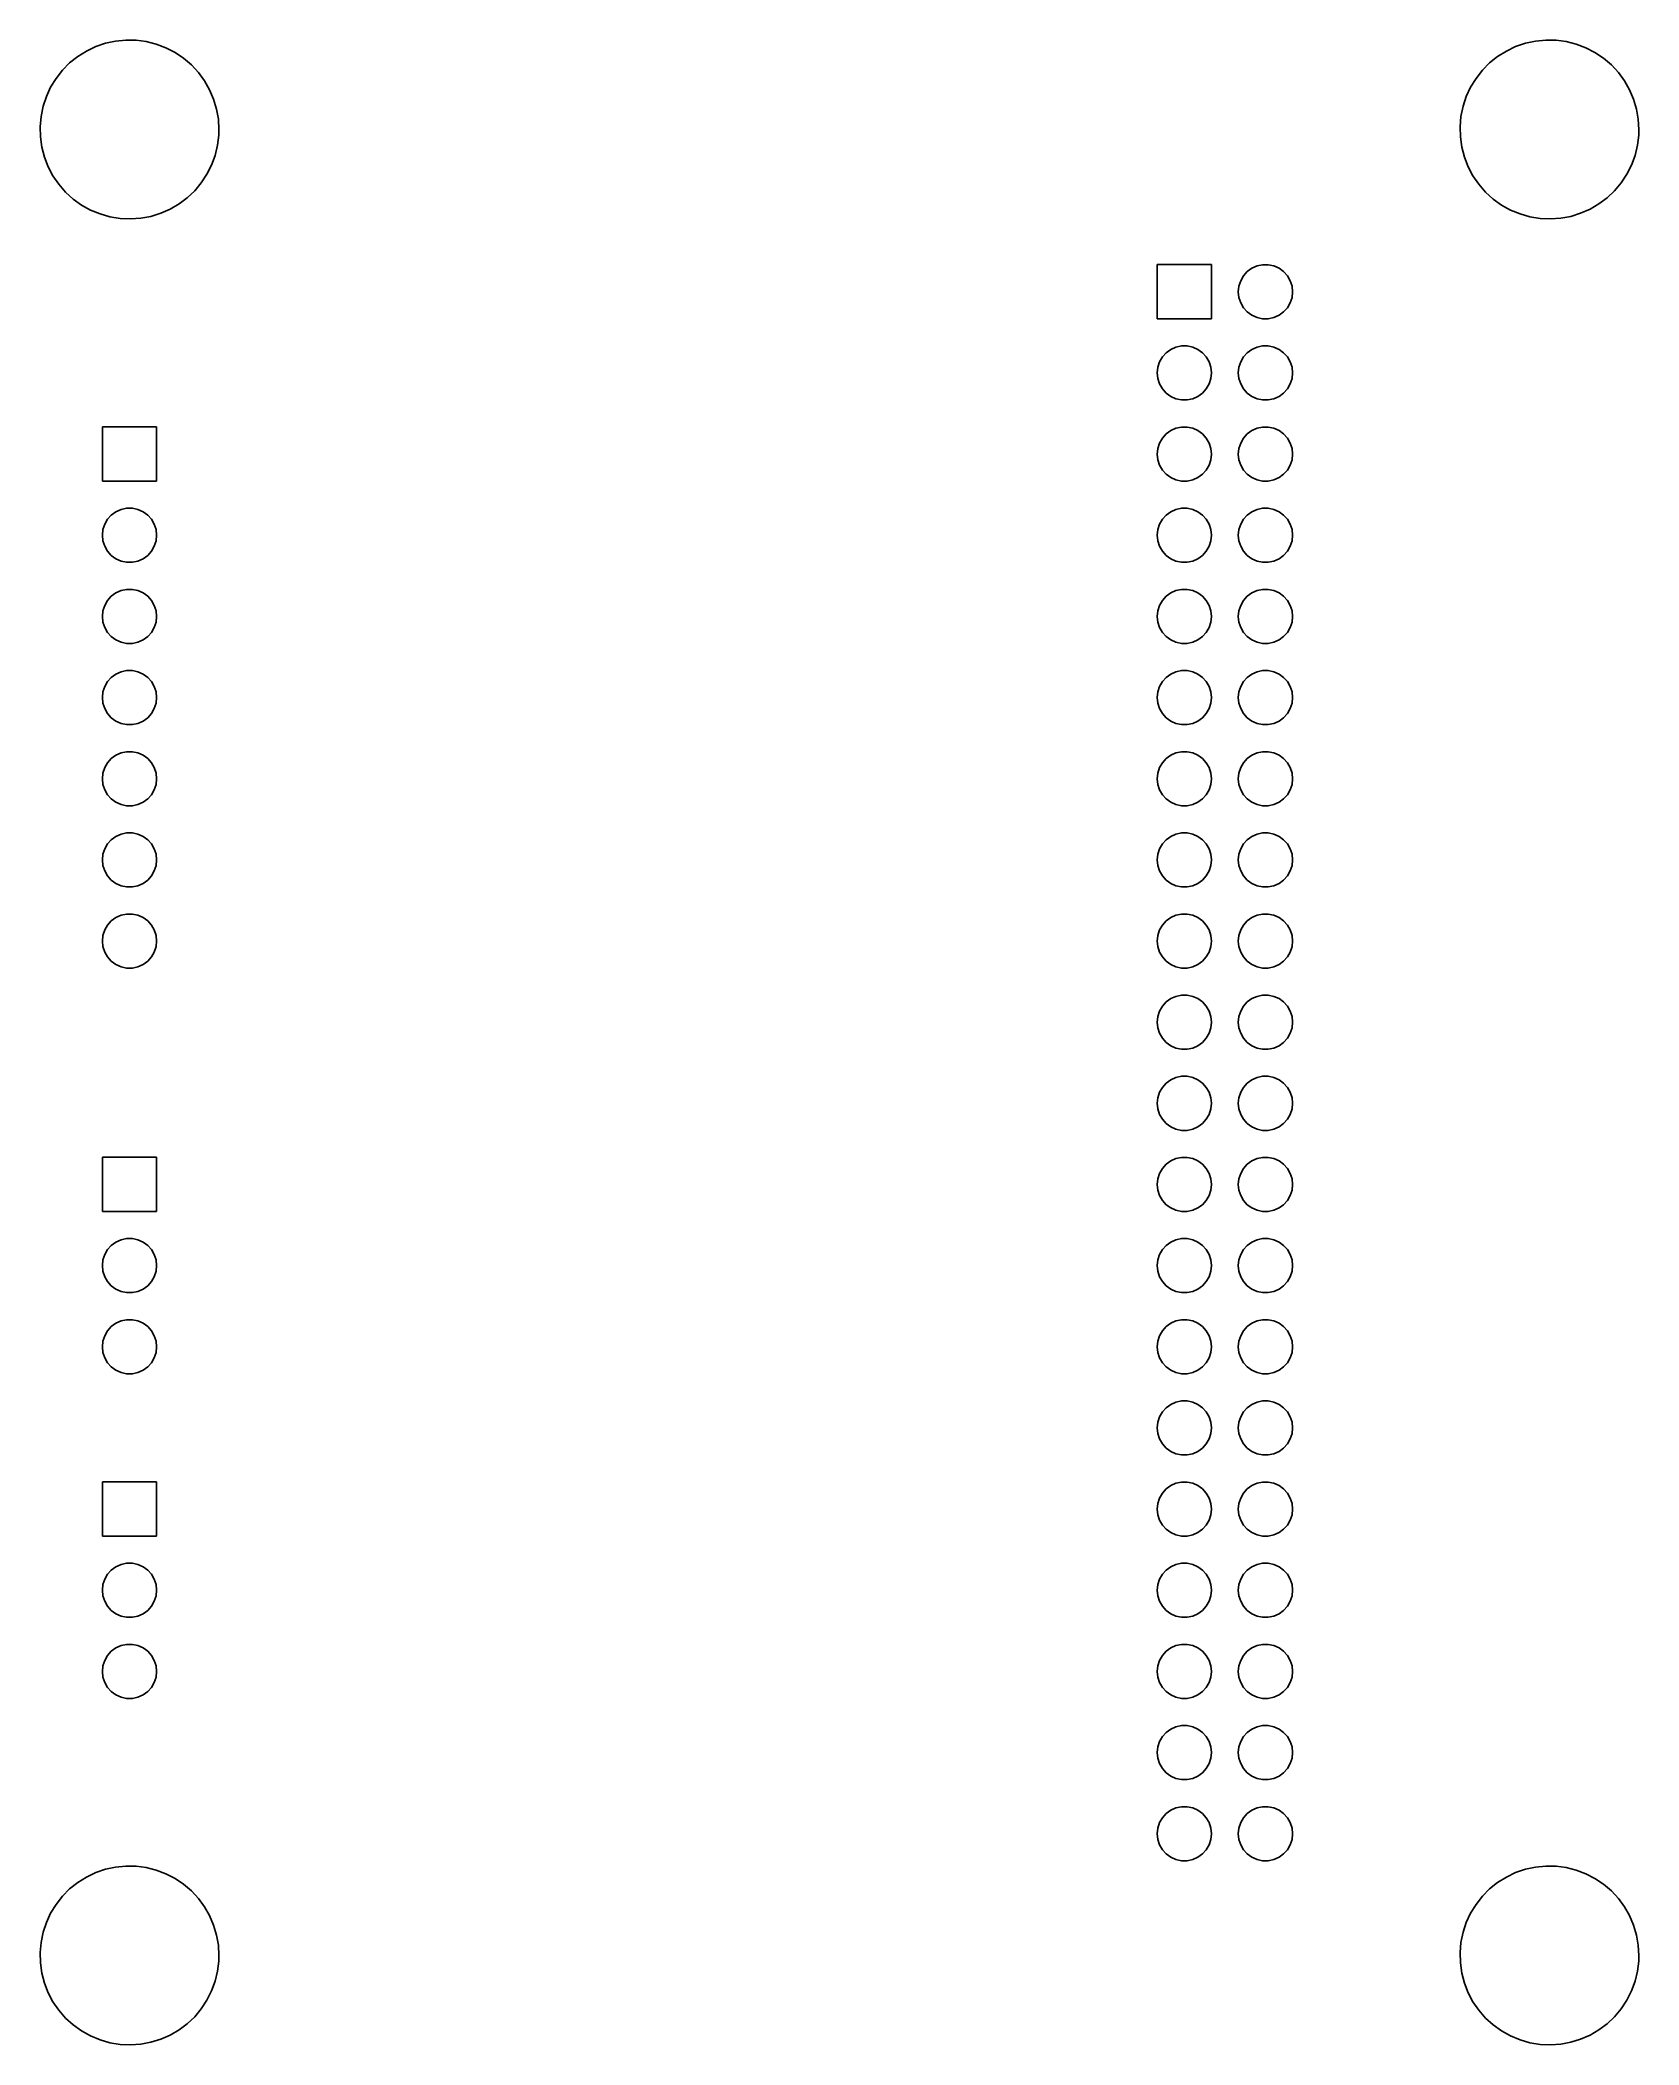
# Model space of a CAD drawing. Extents: x 126.6 to 176.6, y -128.2 to -65.5.
import ezdxf

# ---------------------------------------------------------------- set-up
doc = ezdxf.new("R2010")
doc.units = 0
doc.layers.add('BLACK', color=7, linetype='CONTINUOUS')

msp = doc.modelspace()

# ---------------------------------------------------------------- linework, layer by layer
at = {"layer": 'BLACK', "linetype": 'CONTINUOUS'}
for p, q in [((127.757, -66.0086), (128.03, -65.8373)), ((128.03, -65.8373), (128.321, -65.6985)), ((128.321, -65.6985), (128.626, -65.5941)), ((128.626, -65.5941), (128.941, -65.5255)), ((128.941, -65.5255), (129.262, -65.4934)), ((129.262, -65.4934), (129.584, -65.4985)), ((129.584, -65.4985), (129.904, -65.5406)), ((129.904, -65.5406), (130.216, -65.6191)), ((130.216, -65.6191), (130.518, -65.7331)), ((130.518, -65.7331), (130.804, -65.8809)), ((130.804, -65.8809), (131.072, -66.0607)), ((172.207, -66.0086), (172.48, -65.8373)), ((172.48, -65.8373), (172.771, -65.6985)), ((172.771, -65.6985), (173.076, -65.5941)), ((173.076, -65.5941), (173.391, -65.5255)), ((173.391, -65.5255), (173.712, -65.4934)), ((173.712, -65.4934), (174.034, -65.4985)), ((174.034, -65.4985), (174.354, -65.5406)), ((174.354, -65.5406), (174.666, -65.6191)), ((174.666, -65.6191), (174.968, -65.7331)), ((174.968, -65.7331), (175.254, -65.8809)), ((175.254, -65.8809), (175.522, -66.0607)), ((127.08, -66.693), (127.279, -66.4393)), ((127.279, -66.4393), (127.505, -66.2102)), ((127.505, -66.2102), (127.757, -66.0086)), ((131.072, -66.0607), (131.317, -66.27)), ((131.317, -66.27), (131.536, -66.5062)), ((131.536, -66.5062), (131.727, -66.766)), ((171.53, -66.693), (171.729, -66.4393)), ((171.729, -66.4393), (171.955, -66.2102)), ((171.955, -66.2102), (172.207, -66.0086)), ((175.522, -66.0607), (175.767, -66.27)), ((175.767, -66.27), (175.986, -66.5062)), ((175.986, -66.5062), (176.177, -66.766)), ((126.776, -67.2602), (126.911, -66.9678)), ((126.911, -66.9678), (127.08, -66.693)), ((131.727, -66.766), (131.887, -67.046)), ((131.887, -67.046), (132.013, -67.3425)), ((171.226, -67.2602), (171.361, -66.9678)), ((171.361, -66.9678), (171.53, -66.693)), ((176.177, -66.766), (176.337, -67.046)), ((176.337, -67.046), (176.463, -67.3425)), ((126.609, -67.8819), (126.674, -67.5663)), ((126.674, -67.5663), (126.776, -67.2602)), ((132.013, -67.3425), (132.105, -67.6516)), ((132.105, -67.6516), (132.16, -67.9692)), ((171.059, -67.8819), (171.124, -67.5663)), ((171.124, -67.5663), (171.226, -67.2602)), ((176.463, -67.3425), (176.555, -67.6516)), ((176.555, -67.6516), (176.61, -67.9692)), ((126.58, -68.203), (126.609, -67.8819)), ((126.589, -68.5253), (126.58, -68.203)), ((132.16, -67.9692), (132.179, -68.291)), ((132.179, -68.291), (132.174, -68.4668)), ((171.03, -68.203), (171.059, -67.8819)), ((171.039, -68.5253), (171.03, -68.203)), ((176.61, -67.9692), (176.629, -68.291)), ((176.629, -68.291), (176.624, -68.4668)), ((126.634, -68.8444), (126.589, -68.5253)), ((126.716, -69.1562), (126.634, -68.8444)), ((132.135, -68.7868), (132.06, -69.1003)), ((132.174, -68.4668), (132.135, -68.7868)), ((171.084, -68.8444), (171.039, -68.5253)), ((171.166, -69.1562), (171.084, -68.8444)), ((176.585, -68.7868), (176.51, -69.1003)), ((176.624, -68.4668), (176.585, -68.7868)), ((126.833, -69.4566), (126.716, -69.1562)), ((126.984, -69.7415), (126.833, -69.4566)), ((131.949, -69.403), (131.804, -69.691)), ((132.06, -69.1003), (131.949, -69.403)), ((171.283, -69.4566), (171.166, -69.1562)), ((171.434, -69.7415), (171.283, -69.4566)), ((176.399, -69.403), (176.254, -69.691)), ((176.51, -69.1003), (176.399, -69.403)), ((127.167, -70.0071), (126.984, -69.7415)), ((127.379, -70.25), (127.167, -70.0071)), ((127.617, -70.467), (127.379, -70.25)), ((131.42, -70.2077), (131.186, -70.4296)), ((131.627, -69.9604), (131.42, -70.2077)), ((131.804, -69.691), (131.627, -69.9604)), ((171.617, -70.0071), (171.434, -69.7415)), ((171.829, -70.25), (171.617, -70.0071)), ((172.067, -70.467), (171.829, -70.25)), ((175.87, -70.2077), (175.636, -70.4296)), ((176.077, -69.9604), (175.87, -70.2077)), ((176.254, -69.691), (176.077, -69.9604)), ((127.879, -70.6551), (127.617, -70.467)), ((128.16, -70.8119), (127.879, -70.6551)), ((128.458, -70.9352), (128.16, -70.8119)), ((130.65, -70.7858), (130.355, -70.9154)), ((130.929, -70.6232), (130.65, -70.7858)), ((131.186, -70.4296), (130.929, -70.6232)), ((172.329, -70.6551), (172.067, -70.467)), ((172.61, -70.8119), (172.329, -70.6551)), ((172.908, -70.9352), (172.61, -70.8119)), ((175.1, -70.7858), (174.805, -70.9154)), ((175.379, -70.6232), (175.1, -70.7858)), ((175.636, -70.4296), (175.379, -70.6232)), ((128.768, -71.0235), (128.458, -70.9352)), ((129.086, -71.0756), (128.768, -71.0235)), ((129.408, -71.0908), (129.086, -71.0756)), ((129.73, -71.0689), (129.408, -71.0908)), ((130.047, -71.0102), (129.73, -71.0689)), ((130.355, -70.9154), (130.047, -71.0102)), ((173.218, -71.0235), (172.908, -70.9352)), ((173.536, -71.0756), (173.218, -71.0235)), ((173.858, -71.0908), (173.536, -71.0756)), ((174.18, -71.0689), (173.858, -71.0908)), ((174.497, -71.0102), (174.18, -71.0689)), ((174.805, -70.9154), (174.497, -71.0102)), ((161.549, -74.221), (161.549, -72.521)), ((161.549, -72.521), (163.249, -72.521)), ((163.249, -72.521), (163.249, -74.221)), ((164.251, -72.8714), (164.37, -72.7393)), ((164.37, -72.7393), (164.514, -72.6349)), ((164.514, -72.6349), (164.676, -72.5626)), ((164.676, -72.5626), (164.85, -72.5256)), ((164.85, -72.5256), (165.028, -72.5256)), ((165.028, -72.5256), (165.202, -72.5626)), ((165.202, -72.5626), (165.364, -72.6349)), ((165.364, -72.6349), (165.508, -72.7393)), ((165.508, -72.7393), (165.627, -72.8714)), ((164.089, -73.371), (164.108, -73.1943)), ((164.108, -73.5477), (164.089, -73.371)), ((164.108, -73.1943), (164.163, -73.0253)), ((164.163, -73.0253), (164.251, -72.8714)), ((165.627, -72.8714), (165.716, -73.0253)), ((165.716, -73.0253), (165.77, -73.1943)), ((165.77, -73.1943), (165.789, -73.371)), ((165.789, -73.371), (165.77, -73.5477)), ((164.163, -73.7167), (164.108, -73.5477)), ((164.251, -73.8706), (164.163, -73.7167)), ((164.37, -74.0027), (164.251, -73.8706)), ((164.514, -74.1071), (164.37, -74.0027)), ((165.508, -74.0027), (165.364, -74.1071)), ((165.627, -73.8706), (165.508, -74.0027)), ((165.716, -73.7167), (165.627, -73.8706)), ((165.77, -73.5477), (165.716, -73.7167)), ((163.249, -74.221), (161.549, -74.221)), ((164.676, -74.1794), (164.514, -74.1071)), ((164.85, -74.2163), (164.676, -74.1794)), ((165.028, -74.2163), (164.85, -74.2163)), ((165.202, -74.1794), (165.028, -74.2163)), ((165.364, -74.1071), (165.202, -74.1794)), ((161.711, -75.4114), (161.83, -75.2793)), ((161.83, -75.2793), (161.974, -75.1749)), ((161.974, -75.1749), (162.136, -75.1026)), ((162.136, -75.1026), (162.31, -75.0656)), ((162.31, -75.0656), (162.488, -75.0656)), ((162.488, -75.0656), (162.662, -75.1026)), ((162.662, -75.1026), (162.824, -75.1749)), ((162.824, -75.1749), (162.968, -75.2793)), ((162.968, -75.2793), (163.087, -75.4114)), ((164.251, -75.4114), (164.37, -75.2793)), ((164.37, -75.2793), (164.514, -75.1749)), ((164.514, -75.1749), (164.676, -75.1026)), ((164.676, -75.1026), (164.85, -75.0656)), ((164.85, -75.0656), (165.028, -75.0656)), ((165.028, -75.0656), (165.202, -75.1026)), ((165.202, -75.1026), (165.364, -75.1749)), ((165.364, -75.1749), (165.508, -75.2793)), ((165.508, -75.2793), (165.627, -75.4114)), ((161.549, -75.911), (161.568, -75.7343)), ((161.568, -76.0877), (161.549, -75.911)), ((161.568, -75.7343), (161.623, -75.5653)), ((161.623, -75.5653), (161.711, -75.4114)), ((163.087, -75.4114), (163.176, -75.5653)), ((163.176, -75.5653), (163.23, -75.7343)), ((163.23, -75.7343), (163.249, -75.911)), ((163.249, -75.911), (163.23, -76.0877)), ((164.089, -75.911), (164.108, -75.7343)), ((164.108, -76.0877), (164.089, -75.911)), ((164.108, -75.7343), (164.163, -75.5653)), ((164.163, -75.5653), (164.251, -75.4114)), ((165.627, -75.4114), (165.716, -75.5653)), ((165.716, -75.5653), (165.77, -75.7343)), ((165.77, -75.7343), (165.789, -75.911)), ((165.789, -75.911), (165.77, -76.0877)), ((161.623, -76.2567), (161.568, -76.0877)), ((161.711, -76.4106), (161.623, -76.2567)), ((161.83, -76.5427), (161.711, -76.4106)), ((161.974, -76.6471), (161.83, -76.5427)), ((162.968, -76.5427), (162.824, -76.6471)), ((163.087, -76.4106), (162.968, -76.5427)), ((163.176, -76.2567), (163.087, -76.4106)), ((163.23, -76.0877), (163.176, -76.2567)), ((164.163, -76.2567), (164.108, -76.0877)), ((164.251, -76.4106), (164.163, -76.2567)), ((164.37, -76.5427), (164.251, -76.4106)), ((164.514, -76.6471), (164.37, -76.5427)), ((165.508, -76.5427), (165.364, -76.6471)), ((165.627, -76.4106), (165.508, -76.5427)), ((165.716, -76.2567), (165.627, -76.4106)), ((165.77, -76.0877), (165.716, -76.2567)), ((162.136, -76.7194), (161.974, -76.6471)), ((162.31, -76.7563), (162.136, -76.7194)), ((162.488, -76.7563), (162.31, -76.7563)), ((162.662, -76.7194), (162.488, -76.7563)), ((162.824, -76.6471), (162.662, -76.7194)), ((164.676, -76.7194), (164.514, -76.6471)), ((164.85, -76.7563), (164.676, -76.7194)), ((165.028, -76.7563), (164.85, -76.7563)), ((165.202, -76.7194), (165.028, -76.7563)), ((165.364, -76.6471), (165.202, -76.7194)), ((128.529, -79.301), (128.529, -77.601)), ((128.529, -77.601), (130.229, -77.601)), ((130.229, -77.601), (130.229, -79.301)), ((161.83, -77.8193), (161.974, -77.7149)), ((161.974, -77.7149), (162.136, -77.6426)), ((162.136, -77.6426), (162.31, -77.6056)), ((162.31, -77.6056), (162.488, -77.6056)), ((162.488, -77.6056), (162.662, -77.6426)), ((162.662, -77.6426), (162.824, -77.7149)), ((162.824, -77.7149), (162.968, -77.8193)), ((164.37, -77.8193), (164.514, -77.7149)), ((164.514, -77.7149), (164.676, -77.6426)), ((164.676, -77.6426), (164.85, -77.6056)), ((164.85, -77.6056), (165.028, -77.6056)), ((165.028, -77.6056), (165.202, -77.6426)), ((165.202, -77.6426), (165.364, -77.7149)), ((165.364, -77.7149), (165.508, -77.8193)), ((161.549, -78.451), (161.568, -78.2743)), ((161.568, -78.2743), (161.623, -78.1053)), ((161.623, -78.1053), (161.711, -77.9514)), ((161.711, -77.9514), (161.83, -77.8193)), ((162.968, -77.8193), (163.087, -77.9514)), ((163.087, -77.9514), (163.176, -78.1053)), ((163.176, -78.1053), (163.23, -78.2743)), ((163.23, -78.2743), (163.249, -78.451)), ((164.089, -78.451), (164.108, -78.2743)), ((164.108, -78.2743), (164.163, -78.1053)), ((164.163, -78.1053), (164.251, -77.9514)), ((164.251, -77.9514), (164.37, -77.8193)), ((165.508, -77.8193), (165.627, -77.9514)), ((165.627, -77.9514), (165.716, -78.1053)), ((165.716, -78.1053), (165.77, -78.2743)), ((165.77, -78.2743), (165.789, -78.451)), ((161.568, -78.6277), (161.549, -78.451)), ((161.623, -78.7967), (161.568, -78.6277)), ((161.711, -78.9506), (161.623, -78.7967)), ((161.83, -79.0827), (161.711, -78.9506)), ((163.087, -78.9506), (162.968, -79.0827)), ((163.176, -78.7967), (163.087, -78.9506)), ((163.23, -78.6277), (163.176, -78.7967)), ((163.249, -78.451), (163.23, -78.6277)), ((164.108, -78.6277), (164.089, -78.451)), ((164.163, -78.7967), (164.108, -78.6277)), ((164.251, -78.9506), (164.163, -78.7967)), ((164.37, -79.0827), (164.251, -78.9506)), ((165.627, -78.9506), (165.508, -79.0827)), ((165.716, -78.7967), (165.627, -78.9506)), ((165.77, -78.6277), (165.716, -78.7967)), ((165.789, -78.451), (165.77, -78.6277)), ((130.229, -79.301), (128.529, -79.301)), ((161.974, -79.1871), (161.83, -79.0827)), ((162.136, -79.2594), (161.974, -79.1871)), ((162.31, -79.2963), (162.136, -79.2594)), ((162.488, -79.2963), (162.31, -79.2963)), ((162.662, -79.2594), (162.488, -79.2963)), ((162.824, -79.1871), (162.662, -79.2594)), ((162.968, -79.0827), (162.824, -79.1871)), ((164.514, -79.1871), (164.37, -79.0827)), ((164.676, -79.2594), (164.514, -79.1871)), ((164.85, -79.2963), (164.676, -79.2594)), ((165.028, -79.2963), (164.85, -79.2963)), ((165.202, -79.2594), (165.028, -79.2963)), ((165.364, -79.1871), (165.202, -79.2594)), ((165.508, -79.0827), (165.364, -79.1871)), ((128.81, -80.3593), (128.954, -80.2549)), ((128.954, -80.2549), (129.116, -80.1826)), ((129.116, -80.1826), (129.29, -80.1456)), ((129.29, -80.1456), (129.468, -80.1456)), ((129.468, -80.1456), (129.642, -80.1826)), ((129.642, -80.1826), (129.804, -80.2549)), ((129.804, -80.2549), (129.948, -80.3593)), ((161.83, -80.3593), (161.974, -80.2549)), ((161.974, -80.2549), (162.136, -80.1826)), ((162.136, -80.1826), (162.31, -80.1456)), ((162.31, -80.1456), (162.488, -80.1456)), ((162.488, -80.1456), (162.662, -80.1826)), ((162.662, -80.1826), (162.824, -80.2549)), ((162.824, -80.2549), (162.968, -80.3593)), ((164.37, -80.3593), (164.514, -80.2549)), ((164.514, -80.2549), (164.676, -80.1826)), ((164.676, -80.1826), (164.85, -80.1456)), ((164.85, -80.1456), (165.028, -80.1456)), ((165.028, -80.1456), (165.202, -80.1826)), ((165.202, -80.1826), (165.364, -80.2549)), ((165.364, -80.2549), (165.508, -80.3593)), ((128.529, -80.991), (128.548, -80.8143)), ((128.548, -80.8143), (128.603, -80.6453)), ((128.603, -80.6453), (128.691, -80.4914)), ((128.691, -80.4914), (128.81, -80.3593)), ((129.948, -80.3593), (130.067, -80.4914)), ((130.067, -80.4914), (130.156, -80.6453)), ((130.156, -80.6453), (130.21, -80.8143)), ((130.21, -80.8143), (130.229, -80.991)), ((161.549, -80.991), (161.568, -80.8143)), ((161.568, -80.8143), (161.623, -80.6453)), ((161.623, -80.6453), (161.711, -80.4914)), ((161.711, -80.4914), (161.83, -80.3593)), ((162.968, -80.3593), (163.087, -80.4914)), ((163.087, -80.4914), (163.176, -80.6453)), ((163.176, -80.6453), (163.23, -80.8143)), ((163.23, -80.8143), (163.249, -80.991)), ((164.089, -80.991), (164.108, -80.8143)), ((164.108, -80.8143), (164.163, -80.6453)), ((164.163, -80.6453), (164.251, -80.4914)), ((164.251, -80.4914), (164.37, -80.3593)), ((165.508, -80.3593), (165.627, -80.4914)), ((165.627, -80.4914), (165.716, -80.6453)), ((165.716, -80.6453), (165.77, -80.8143)), ((165.77, -80.8143), (165.789, -80.991)), ((128.548, -81.1677), (128.529, -80.991)), ((128.603, -81.3367), (128.548, -81.1677)), ((128.691, -81.4906), (128.603, -81.3367)), ((128.81, -81.6227), (128.691, -81.4906)), ((130.067, -81.4906), (129.948, -81.6227)), ((130.156, -81.3367), (130.067, -81.4906)), ((130.21, -81.1677), (130.156, -81.3367)), ((130.229, -80.991), (130.21, -81.1677)), ((161.568, -81.1677), (161.549, -80.991)), ((161.623, -81.3367), (161.568, -81.1677)), ((161.711, -81.4906), (161.623, -81.3367)), ((161.83, -81.6227), (161.711, -81.4906)), ((163.087, -81.4906), (162.968, -81.6227)), ((163.176, -81.3367), (163.087, -81.4906)), ((163.23, -81.1677), (163.176, -81.3367)), ((163.249, -80.991), (163.23, -81.1677)), ((164.108, -81.1677), (164.089, -80.991)), ((164.163, -81.3367), (164.108, -81.1677)), ((164.251, -81.4906), (164.163, -81.3367)), ((164.37, -81.6227), (164.251, -81.4906)), ((165.627, -81.4906), (165.508, -81.6227)), ((165.716, -81.3367), (165.627, -81.4906)), ((165.77, -81.1677), (165.716, -81.3367)), ((165.789, -80.991), (165.77, -81.1677)), ((128.954, -81.7271), (128.81, -81.6227)), ((129.116, -81.7994), (128.954, -81.7271)), ((129.29, -81.8363), (129.116, -81.7994)), ((129.468, -81.8363), (129.29, -81.8363)), ((129.642, -81.7994), (129.468, -81.8363)), ((129.804, -81.7271), (129.642, -81.7994)), ((129.948, -81.6227), (129.804, -81.7271)), ((161.974, -81.7271), (161.83, -81.6227)), ((162.136, -81.7994), (161.974, -81.7271)), ((162.31, -81.8363), (162.136, -81.7994)), ((162.488, -81.8363), (162.31, -81.8363)), ((162.662, -81.7994), (162.488, -81.8363)), ((162.824, -81.7271), (162.662, -81.7994)), ((162.968, -81.6227), (162.824, -81.7271)), ((164.514, -81.7271), (164.37, -81.6227)), ((164.676, -81.7994), (164.514, -81.7271)), ((164.85, -81.8363), (164.676, -81.7994)), ((165.028, -81.8363), (164.85, -81.8363)), ((165.202, -81.7994), (165.028, -81.8363)), ((165.364, -81.7271), (165.202, -81.7994)), ((165.508, -81.6227), (165.364, -81.7271)), ((128.81, -82.8993), (128.954, -82.7949)), ((128.954, -82.7949), (129.116, -82.7226)), ((129.116, -82.7226), (129.29, -82.6856)), ((129.29, -82.6856), (129.468, -82.6856)), ((129.468, -82.6856), (129.642, -82.7226)), ((129.642, -82.7226), (129.804, -82.7949)), ((129.804, -82.7949), (129.948, -82.8993)), ((161.83, -82.8993), (161.974, -82.7949)), ((161.974, -82.7949), (162.136, -82.7226)), ((162.136, -82.7226), (162.31, -82.6856)), ((162.31, -82.6856), (162.488, -82.6856)), ((162.488, -82.6856), (162.662, -82.7226)), ((162.662, -82.7226), (162.824, -82.7949)), ((162.824, -82.7949), (162.968, -82.8993)), ((164.37, -82.8993), (164.514, -82.7949)), ((164.514, -82.7949), (164.676, -82.7226)), ((164.676, -82.7226), (164.85, -82.6856)), ((164.85, -82.6856), (165.028, -82.6856)), ((165.028, -82.6856), (165.202, -82.7226)), ((165.202, -82.7226), (165.364, -82.7949)), ((165.364, -82.7949), (165.508, -82.8993)), ((128.529, -83.531), (128.548, -83.3543)), ((128.548, -83.3543), (128.603, -83.1853)), ((128.603, -83.1853), (128.691, -83.0314)), ((128.691, -83.0314), (128.81, -82.8993)), ((129.948, -82.8993), (130.067, -83.0314)), ((130.067, -83.0314), (130.156, -83.1853)), ((130.156, -83.1853), (130.21, -83.3543)), ((130.21, -83.3543), (130.229, -83.531)), ((161.549, -83.531), (161.568, -83.3543)), ((161.568, -83.3543), (161.623, -83.1853)), ((161.623, -83.1853), (161.711, -83.0314)), ((161.711, -83.0314), (161.83, -82.8993)), ((162.968, -82.8993), (163.087, -83.0314)), ((163.087, -83.0314), (163.176, -83.1853)), ((163.176, -83.1853), (163.23, -83.3543)), ((163.23, -83.3543), (163.249, -83.531)), ((164.089, -83.531), (164.108, -83.3543)), ((164.108, -83.3543), (164.163, -83.1853)), ((164.163, -83.1853), (164.251, -83.0314)), ((164.251, -83.0314), (164.37, -82.8993)), ((165.508, -82.8993), (165.627, -83.0314)), ((165.627, -83.0314), (165.716, -83.1853)), ((165.716, -83.1853), (165.77, -83.3543)), ((165.77, -83.3543), (165.789, -83.531)), ((128.548, -83.7077), (128.529, -83.531)), ((128.603, -83.8767), (128.548, -83.7077)), ((128.691, -84.0306), (128.603, -83.8767)), ((128.81, -84.1627), (128.691, -84.0306)), ((130.067, -84.0306), (129.948, -84.1627)), ((130.156, -83.8767), (130.067, -84.0306)), ((130.21, -83.7077), (130.156, -83.8767)), ((130.229, -83.531), (130.21, -83.7077)), ((161.568, -83.7077), (161.549, -83.531)), ((161.623, -83.8767), (161.568, -83.7077)), ((161.711, -84.0306), (161.623, -83.8767)), ((161.83, -84.1627), (161.711, -84.0306)), ((163.087, -84.0306), (162.968, -84.1627)), ((163.176, -83.8767), (163.087, -84.0306)), ((163.23, -83.7077), (163.176, -83.8767)), ((163.249, -83.531), (163.23, -83.7077)), ((164.108, -83.7077), (164.089, -83.531)), ((164.163, -83.8767), (164.108, -83.7077)), ((164.251, -84.0306), (164.163, -83.8767)), ((164.37, -84.1627), (164.251, -84.0306)), ((165.627, -84.0306), (165.508, -84.1627)), ((165.716, -83.8767), (165.627, -84.0306)), ((165.77, -83.7077), (165.716, -83.8767)), ((165.789, -83.531), (165.77, -83.7077)), ((128.954, -84.2671), (128.81, -84.1627)), ((129.116, -84.3394), (128.954, -84.2671)), ((129.29, -84.3763), (129.116, -84.3394)), ((129.468, -84.3763), (129.29, -84.3763)), ((129.642, -84.3394), (129.468, -84.3763)), ((129.804, -84.2671), (129.642, -84.3394)), ((129.948, -84.1627), (129.804, -84.2671)), ((161.974, -84.2671), (161.83, -84.1627)), ((162.136, -84.3394), (161.974, -84.2671)), ((162.31, -84.3763), (162.136, -84.3394)), ((162.488, -84.3763), (162.31, -84.3763)), ((162.662, -84.3394), (162.488, -84.3763)), ((162.824, -84.2671), (162.662, -84.3394)), ((162.968, -84.1627), (162.824, -84.2671)), ((164.514, -84.2671), (164.37, -84.1627)), ((164.676, -84.3394), (164.514, -84.2671)), ((164.85, -84.3763), (164.676, -84.3394)), ((165.028, -84.3763), (164.85, -84.3763)), ((165.202, -84.3394), (165.028, -84.3763)), ((165.364, -84.2671), (165.202, -84.3394)), ((165.508, -84.1627), (165.364, -84.2671)), ((128.81, -85.4393), (128.954, -85.3349)), ((128.954, -85.3349), (129.116, -85.2626)), ((129.116, -85.2626), (129.29, -85.2256)), ((129.29, -85.2256), (129.468, -85.2256)), ((129.468, -85.2256), (129.642, -85.2626)), ((129.642, -85.2626), (129.804, -85.3349)), ((129.804, -85.3349), (129.948, -85.4393)), ((161.83, -85.4393), (161.974, -85.3349)), ((161.974, -85.3349), (162.136, -85.2626)), ((162.136, -85.2626), (162.31, -85.2256)), ((162.31, -85.2256), (162.488, -85.2256)), ((162.488, -85.2256), (162.662, -85.2626)), ((162.662, -85.2626), (162.824, -85.3349)), ((162.824, -85.3349), (162.968, -85.4393)), ((164.37, -85.4393), (164.514, -85.3349)), ((164.514, -85.3349), (164.676, -85.2626)), ((164.676, -85.2626), (164.85, -85.2256)), ((164.85, -85.2256), (165.028, -85.2256)), ((165.028, -85.2256), (165.202, -85.2626)), ((165.202, -85.2626), (165.364, -85.3349)), ((165.364, -85.3349), (165.508, -85.4393)), ((128.529, -86.071), (128.548, -85.8943)), ((128.548, -85.8943), (128.603, -85.7253)), ((128.603, -85.7253), (128.691, -85.5714)), ((128.691, -85.5714), (128.81, -85.4393)), ((129.948, -85.4393), (130.067, -85.5714)), ((130.067, -85.5714), (130.156, -85.7253)), ((130.156, -85.7253), (130.21, -85.8943)), ((130.21, -85.8943), (130.229, -86.071)), ((161.549, -86.071), (161.568, -85.8943)), ((161.568, -85.8943), (161.623, -85.7253)), ((161.623, -85.7253), (161.711, -85.5714)), ((161.711, -85.5714), (161.83, -85.4393)), ((162.968, -85.4393), (163.087, -85.5714)), ((163.087, -85.5714), (163.176, -85.7253)), ((163.176, -85.7253), (163.23, -85.8943)), ((163.23, -85.8943), (163.249, -86.071)), ((164.089, -86.071), (164.108, -85.8943)), ((164.108, -85.8943), (164.163, -85.7253)), ((164.163, -85.7253), (164.251, -85.5714)), ((164.251, -85.5714), (164.37, -85.4393)), ((165.508, -85.4393), (165.627, -85.5714)), ((165.627, -85.5714), (165.716, -85.7253)), ((165.716, -85.7253), (165.77, -85.8943)), ((165.77, -85.8943), (165.789, -86.071)), ((128.548, -86.2477), (128.529, -86.071)), ((128.603, -86.4167), (128.548, -86.2477)), ((128.691, -86.5706), (128.603, -86.4167)), ((128.81, -86.7027), (128.691, -86.5706)), ((130.067, -86.5706), (129.948, -86.7027)), ((130.156, -86.4167), (130.067, -86.5706)), ((130.21, -86.2477), (130.156, -86.4167)), ((130.229, -86.071), (130.21, -86.2477)), ((161.568, -86.2477), (161.549, -86.071)), ((161.623, -86.4167), (161.568, -86.2477)), ((161.711, -86.5706), (161.623, -86.4167)), ((161.83, -86.7027), (161.711, -86.5706)), ((163.087, -86.5706), (162.968, -86.7027)), ((163.176, -86.4167), (163.087, -86.5706)), ((163.23, -86.2477), (163.176, -86.4167)), ((163.249, -86.071), (163.23, -86.2477)), ((164.108, -86.2477), (164.089, -86.071)), ((164.163, -86.4167), (164.108, -86.2477)), ((164.251, -86.5706), (164.163, -86.4167)), ((164.37, -86.7027), (164.251, -86.5706)), ((165.627, -86.5706), (165.508, -86.7027)), ((165.716, -86.4167), (165.627, -86.5706)), ((165.77, -86.2477), (165.716, -86.4167)), ((165.789, -86.071), (165.77, -86.2477)), ((128.954, -86.8071), (128.81, -86.7027)), ((129.116, -86.8794), (128.954, -86.8071)), ((129.29, -86.9163), (129.116, -86.8794)), ((129.468, -86.9163), (129.29, -86.9163)), ((129.642, -86.8794), (129.468, -86.9163)), ((129.804, -86.8071), (129.642, -86.8794)), ((129.948, -86.7027), (129.804, -86.8071)), ((161.974, -86.8071), (161.83, -86.7027)), ((162.136, -86.8794), (161.974, -86.8071)), ((162.31, -86.9163), (162.136, -86.8794)), ((162.488, -86.9163), (162.31, -86.9163)), ((162.662, -86.8794), (162.488, -86.9163)), ((162.824, -86.8071), (162.662, -86.8794)), ((162.968, -86.7027), (162.824, -86.8071)), ((164.514, -86.8071), (164.37, -86.7027)), ((164.676, -86.8794), (164.514, -86.8071)), ((164.85, -86.9163), (164.676, -86.8794)), ((165.028, -86.9163), (164.85, -86.9163)), ((165.202, -86.8794), (165.028, -86.9163)), ((165.364, -86.8071), (165.202, -86.8794)), ((165.508, -86.7027), (165.364, -86.8071)), ((128.954, -87.8749), (129.116, -87.8026)), ((129.116, -87.8026), (129.29, -87.7656)), ((129.29, -87.7656), (129.468, -87.7656)), ((129.468, -87.7656), (129.642, -87.8026)), ((129.642, -87.8026), (129.804, -87.8749)), ((161.974, -87.8749), (162.136, -87.8026)), ((162.136, -87.8026), (162.31, -87.7656)), ((162.31, -87.7656), (162.488, -87.7656)), ((162.488, -87.7656), (162.662, -87.8026)), ((162.662, -87.8026), (162.824, -87.8749)), ((164.514, -87.8749), (164.676, -87.8026)), ((164.676, -87.8026), (164.85, -87.7656)), ((164.85, -87.7656), (165.028, -87.7656)), ((165.028, -87.7656), (165.202, -87.8026)), ((165.202, -87.8026), (165.364, -87.8749)), ((128.529, -88.611), (128.548, -88.4343)), ((128.548, -88.4343), (128.603, -88.2653)), ((128.603, -88.2653), (128.691, -88.1114)), ((128.691, -88.1114), (128.81, -87.9793)), ((128.81, -87.9793), (128.954, -87.8749)), ((129.804, -87.8749), (129.948, -87.9793)), ((129.948, -87.9793), (130.067, -88.1114)), ((130.067, -88.1114), (130.156, -88.2653)), ((130.156, -88.2653), (130.21, -88.4343)), ((130.21, -88.4343), (130.229, -88.611)), ((161.549, -88.611), (161.568, -88.4343)), ((161.568, -88.4343), (161.623, -88.2653)), ((161.623, -88.2653), (161.711, -88.1114)), ((161.711, -88.1114), (161.83, -87.9793)), ((161.83, -87.9793), (161.974, -87.8749)), ((162.824, -87.8749), (162.968, -87.9793)), ((162.968, -87.9793), (163.087, -88.1114)), ((163.087, -88.1114), (163.176, -88.2653)), ((163.176, -88.2653), (163.23, -88.4343)), ((163.23, -88.4343), (163.249, -88.611)), ((164.089, -88.611), (164.108, -88.4343)), ((164.108, -88.4343), (164.163, -88.2653)), ((164.163, -88.2653), (164.251, -88.1114)), ((164.251, -88.1114), (164.37, -87.9793)), ((164.37, -87.9793), (164.514, -87.8749)), ((165.364, -87.8749), (165.508, -87.9793)), ((165.508, -87.9793), (165.627, -88.1114)), ((165.627, -88.1114), (165.716, -88.2653)), ((165.716, -88.2653), (165.77, -88.4343)), ((165.77, -88.4343), (165.789, -88.611)), ((128.548, -88.7877), (128.529, -88.611)), ((128.603, -88.9567), (128.548, -88.7877)), ((128.691, -89.1106), (128.603, -88.9567)), ((130.156, -88.9567), (130.067, -89.1106)), ((130.21, -88.7877), (130.156, -88.9567)), ((130.229, -88.611), (130.21, -88.7877)), ((161.568, -88.7877), (161.549, -88.611)), ((161.623, -88.9567), (161.568, -88.7877)), ((161.711, -89.1106), (161.623, -88.9567)), ((163.176, -88.9567), (163.087, -89.1106)), ((163.23, -88.7877), (163.176, -88.9567)), ((163.249, -88.611), (163.23, -88.7877)), ((164.108, -88.7877), (164.089, -88.611)), ((164.163, -88.9567), (164.108, -88.7877)), ((164.251, -89.1106), (164.163, -88.9567)), ((165.716, -88.9567), (165.627, -89.1106)), ((165.77, -88.7877), (165.716, -88.9567)), ((165.789, -88.611), (165.77, -88.7877)), ((128.81, -89.2427), (128.691, -89.1106)), ((128.954, -89.3471), (128.81, -89.2427)), ((129.116, -89.4194), (128.954, -89.3471)), ((129.29, -89.4563), (129.116, -89.4194)), ((129.468, -89.4563), (129.29, -89.4563)), ((129.642, -89.4194), (129.468, -89.4563)), ((129.804, -89.3471), (129.642, -89.4194)), ((129.948, -89.2427), (129.804, -89.3471)), ((130.067, -89.1106), (129.948, -89.2427)), ((161.83, -89.2427), (161.711, -89.1106)), ((161.974, -89.3471), (161.83, -89.2427)), ((162.136, -89.4194), (161.974, -89.3471)), ((162.31, -89.4563), (162.136, -89.4194)), ((162.488, -89.4563), (162.31, -89.4563)), ((162.662, -89.4194), (162.488, -89.4563)), ((162.824, -89.3471), (162.662, -89.4194)), ((162.968, -89.2427), (162.824, -89.3471)), ((163.087, -89.1106), (162.968, -89.2427)), ((164.37, -89.2427), (164.251, -89.1106)), ((164.514, -89.3471), (164.37, -89.2427)), ((164.676, -89.4194), (164.514, -89.3471)), ((164.85, -89.4563), (164.676, -89.4194)), ((165.028, -89.4563), (164.85, -89.4563)), ((165.202, -89.4194), (165.028, -89.4563)), ((165.364, -89.3471), (165.202, -89.4194)), ((165.508, -89.2427), (165.364, -89.3471)), ((165.627, -89.1106), (165.508, -89.2427)), ((128.954, -90.4149), (129.116, -90.3426)), ((129.116, -90.3426), (129.29, -90.3056)), ((129.29, -90.3056), (129.468, -90.3056)), ((129.468, -90.3056), (129.642, -90.3426)), ((129.642, -90.3426), (129.804, -90.4149)), ((161.974, -90.4149), (162.136, -90.3426)), ((162.136, -90.3426), (162.31, -90.3056)), ((162.31, -90.3056), (162.488, -90.3056)), ((162.488, -90.3056), (162.662, -90.3426)), ((162.662, -90.3426), (162.824, -90.4149)), ((164.514, -90.4149), (164.676, -90.3426)), ((164.676, -90.3426), (164.85, -90.3056)), ((164.85, -90.3056), (165.028, -90.3056)), ((165.028, -90.3056), (165.202, -90.3426)), ((165.202, -90.3426), (165.364, -90.4149)), ((128.529, -91.151), (128.548, -90.9743)), ((128.548, -90.9743), (128.603, -90.8053)), ((128.603, -90.8053), (128.691, -90.6514)), ((128.691, -90.6514), (128.81, -90.5193)), ((128.81, -90.5193), (128.954, -90.4149)), ((129.804, -90.4149), (129.948, -90.5193)), ((129.948, -90.5193), (130.067, -90.6514)), ((130.067, -90.6514), (130.156, -90.8053)), ((130.156, -90.8053), (130.21, -90.9743)), ((130.21, -90.9743), (130.229, -91.151)), ((161.549, -91.151), (161.568, -90.9743)), ((161.568, -90.9743), (161.623, -90.8053)), ((161.623, -90.8053), (161.711, -90.6514)), ((161.711, -90.6514), (161.83, -90.5193)), ((161.83, -90.5193), (161.974, -90.4149)), ((162.824, -90.4149), (162.968, -90.5193)), ((162.968, -90.5193), (163.087, -90.6514)), ((163.087, -90.6514), (163.176, -90.8053)), ((163.176, -90.8053), (163.23, -90.9743)), ((163.23, -90.9743), (163.249, -91.151)), ((164.089, -91.151), (164.108, -90.9743)), ((164.108, -90.9743), (164.163, -90.8053)), ((164.163, -90.8053), (164.251, -90.6514)), ((164.251, -90.6514), (164.37, -90.5193)), ((164.37, -90.5193), (164.514, -90.4149)), ((165.364, -90.4149), (165.508, -90.5193)), ((165.508, -90.5193), (165.627, -90.6514)), ((165.627, -90.6514), (165.716, -90.8053)), ((165.716, -90.8053), (165.77, -90.9743)), ((165.77, -90.9743), (165.789, -91.151)), ((128.548, -91.3277), (128.529, -91.151)), ((128.603, -91.4967), (128.548, -91.3277)), ((128.691, -91.6506), (128.603, -91.4967)), ((130.156, -91.4967), (130.067, -91.6506)), ((130.21, -91.3277), (130.156, -91.4967)), ((130.229, -91.151), (130.21, -91.3277)), ((161.568, -91.3277), (161.549, -91.151)), ((161.623, -91.4967), (161.568, -91.3277)), ((161.711, -91.6506), (161.623, -91.4967)), ((163.176, -91.4967), (163.087, -91.6506)), ((163.23, -91.3277), (163.176, -91.4967)), ((163.249, -91.151), (163.23, -91.3277)), ((164.108, -91.3277), (164.089, -91.151)), ((164.163, -91.4967), (164.108, -91.3277)), ((164.251, -91.6506), (164.163, -91.4967)), ((165.716, -91.4967), (165.627, -91.6506)), ((165.77, -91.3277), (165.716, -91.4967)), ((165.789, -91.151), (165.77, -91.3277)), ((128.81, -91.7827), (128.691, -91.6506)), ((128.954, -91.8871), (128.81, -91.7827)), ((129.116, -91.9594), (128.954, -91.8871)), ((129.29, -91.9963), (129.116, -91.9594)), ((129.468, -91.9963), (129.29, -91.9963)), ((129.642, -91.9594), (129.468, -91.9963)), ((129.804, -91.8871), (129.642, -91.9594)), ((129.948, -91.7827), (129.804, -91.8871)), ((130.067, -91.6506), (129.948, -91.7827)), ((161.83, -91.7827), (161.711, -91.6506)), ((161.974, -91.8871), (161.83, -91.7827)), ((162.136, -91.9594), (161.974, -91.8871)), ((162.31, -91.9963), (162.136, -91.9594)), ((162.488, -91.9963), (162.31, -91.9963)), ((162.662, -91.9594), (162.488, -91.9963)), ((162.824, -91.8871), (162.662, -91.9594)), ((162.968, -91.7827), (162.824, -91.8871)), ((163.087, -91.6506), (162.968, -91.7827)), ((164.37, -91.7827), (164.251, -91.6506)), ((164.514, -91.8871), (164.37, -91.7827)), ((164.676, -91.9594), (164.514, -91.8871)), ((164.85, -91.9963), (164.676, -91.9594)), ((165.028, -91.9963), (164.85, -91.9963)), ((165.202, -91.9594), (165.028, -91.9963)), ((165.364, -91.8871), (165.202, -91.9594)), ((165.508, -91.7827), (165.364, -91.8871)), ((165.627, -91.6506), (165.508, -91.7827)), ((129.116, -92.8826), (129.29, -92.8456)), ((129.29, -92.8456), (129.468, -92.8456)), ((129.468, -92.8456), (129.642, -92.8826)), ((162.136, -92.8826), (162.31, -92.8456)), ((162.31, -92.8456), (162.488, -92.8456)), ((162.488, -92.8456), (162.662, -92.8826)), ((164.676, -92.8826), (164.85, -92.8456)), ((164.85, -92.8456), (165.028, -92.8456)), ((165.028, -92.8456), (165.202, -92.8826)), ((128.548, -93.5143), (128.603, -93.3453)), ((128.603, -93.3453), (128.691, -93.1914)), ((128.691, -93.1914), (128.81, -93.0593)), ((128.81, -93.0593), (128.954, -92.9549)), ((128.954, -92.9549), (129.116, -92.8826)), ((129.642, -92.8826), (129.804, -92.9549)), ((129.804, -92.9549), (129.948, -93.0593)), ((129.948, -93.0593), (130.067, -93.1914)), ((130.067, -93.1914), (130.156, -93.3453)), ((130.156, -93.3453), (130.21, -93.5143)), ((161.568, -93.5143), (161.623, -93.3453)), ((161.623, -93.3453), (161.711, -93.1914)), ((161.711, -93.1914), (161.83, -93.0593)), ((161.83, -93.0593), (161.974, -92.9549)), ((161.974, -92.9549), (162.136, -92.8826)), ((162.662, -92.8826), (162.824, -92.9549)), ((162.824, -92.9549), (162.968, -93.0593)), ((162.968, -93.0593), (163.087, -93.1914)), ((163.087, -93.1914), (163.176, -93.3453)), ((163.176, -93.3453), (163.23, -93.5143)), ((164.108, -93.5143), (164.163, -93.3453)), ((164.163, -93.3453), (164.251, -93.1914)), ((164.251, -93.1914), (164.37, -93.0593)), ((164.37, -93.0593), (164.514, -92.9549)), ((164.514, -92.9549), (164.676, -92.8826)), ((165.202, -92.8826), (165.364, -92.9549)), ((165.364, -92.9549), (165.508, -93.0593)), ((165.508, -93.0593), (165.627, -93.1914)), ((165.627, -93.1914), (165.716, -93.3453)), ((165.716, -93.3453), (165.77, -93.5143)), ((128.529, -93.691), (128.548, -93.5143)), ((128.548, -93.8677), (128.529, -93.691)), ((128.603, -94.0367), (128.548, -93.8677)), ((128.691, -94.1906), (128.603, -94.0367)), ((130.156, -94.0367), (130.067, -94.1906)), ((130.21, -93.8677), (130.156, -94.0367)), ((130.21, -93.5143), (130.229, -93.691)), ((130.229, -93.691), (130.21, -93.8677)), ((161.549, -93.691), (161.568, -93.5143)), ((161.568, -93.8677), (161.549, -93.691)), ((161.623, -94.0367), (161.568, -93.8677)), ((161.711, -94.1906), (161.623, -94.0367)), ((163.176, -94.0367), (163.087, -94.1906)), ((163.23, -93.8677), (163.176, -94.0367)), ((163.23, -93.5143), (163.249, -93.691)), ((163.249, -93.691), (163.23, -93.8677)), ((164.089, -93.691), (164.108, -93.5143)), ((164.108, -93.8677), (164.089, -93.691)), ((164.163, -94.0367), (164.108, -93.8677)), ((164.251, -94.1906), (164.163, -94.0367)), ((165.716, -94.0367), (165.627, -94.1906)), ((165.77, -93.8677), (165.716, -94.0367)), ((165.77, -93.5143), (165.789, -93.691)), ((165.789, -93.691), (165.77, -93.8677)), ((128.81, -94.3227), (128.691, -94.1906)), ((128.954, -94.4271), (128.81, -94.3227)), ((129.116, -94.4994), (128.954, -94.4271)), ((129.29, -94.5363), (129.116, -94.4994)), ((129.468, -94.5363), (129.29, -94.5363)), ((129.642, -94.4994), (129.468, -94.5363)), ((129.804, -94.4271), (129.642, -94.4994)), ((129.948, -94.3227), (129.804, -94.4271)), ((130.067, -94.1906), (129.948, -94.3227)), ((161.83, -94.3227), (161.711, -94.1906)), ((161.974, -94.4271), (161.83, -94.3227)), ((162.136, -94.4994), (161.974, -94.4271)), ((162.31, -94.5363), (162.136, -94.4994)), ((162.488, -94.5363), (162.31, -94.5363)), ((162.662, -94.4994), (162.488, -94.5363)), ((162.824, -94.4271), (162.662, -94.4994)), ((162.968, -94.3227), (162.824, -94.4271)), ((163.087, -94.1906), (162.968, -94.3227)), ((164.37, -94.3227), (164.251, -94.1906)), ((164.514, -94.4271), (164.37, -94.3227)), ((164.676, -94.4994), (164.514, -94.4271)), ((164.85, -94.5363), (164.676, -94.4994)), ((165.028, -94.5363), (164.85, -94.5363)), ((165.202, -94.4994), (165.028, -94.5363)), ((165.364, -94.4271), (165.202, -94.4994)), ((165.508, -94.3227), (165.364, -94.4271)), ((165.627, -94.1906), (165.508, -94.3227)), ((161.568, -96.0543), (161.623, -95.8853)), ((161.623, -95.8853), (161.711, -95.7314)), ((161.711, -95.7314), (161.83, -95.5993)), ((161.83, -95.5993), (161.974, -95.4949)), ((161.974, -95.4949), (162.136, -95.4226)), ((162.136, -95.4226), (162.31, -95.3856)), ((162.31, -95.3856), (162.488, -95.3856)), ((162.488, -95.3856), (162.662, -95.4226)), ((162.662, -95.4226), (162.824, -95.4949)), ((162.824, -95.4949), (162.968, -95.5993)), ((162.968, -95.5993), (163.087, -95.7314)), ((163.087, -95.7314), (163.176, -95.8853)), ((163.176, -95.8853), (163.23, -96.0543)), ((164.108, -96.0543), (164.163, -95.8853)), ((164.163, -95.8853), (164.251, -95.7314)), ((164.251, -95.7314), (164.37, -95.5993)), ((164.37, -95.5993), (164.514, -95.4949)), ((164.514, -95.4949), (164.676, -95.4226)), ((164.676, -95.4226), (164.85, -95.3856)), ((164.85, -95.3856), (165.028, -95.3856)), ((165.028, -95.3856), (165.202, -95.4226)), ((165.202, -95.4226), (165.364, -95.4949)), ((165.364, -95.4949), (165.508, -95.5993)), ((165.508, -95.5993), (165.627, -95.7314)), ((165.627, -95.7314), (165.716, -95.8853)), ((165.716, -95.8853), (165.77, -96.0543)), ((161.549, -96.231), (161.568, -96.0543)), ((161.568, -96.4077), (161.549, -96.231)), ((161.623, -96.5767), (161.568, -96.4077)), ((161.711, -96.7306), (161.623, -96.5767)), ((163.176, -96.5767), (163.087, -96.7306)), ((163.23, -96.4077), (163.176, -96.5767)), ((163.23, -96.0543), (163.249, -96.231)), ((163.249, -96.231), (163.23, -96.4077)), ((164.089, -96.231), (164.108, -96.0543)), ((164.108, -96.4077), (164.089, -96.231)), ((164.163, -96.5767), (164.108, -96.4077)), ((164.251, -96.7306), (164.163, -96.5767)), ((165.716, -96.5767), (165.627, -96.7306)), ((165.77, -96.4077), (165.716, -96.5767)), ((165.77, -96.0543), (165.789, -96.231)), ((165.789, -96.231), (165.77, -96.4077)), ((161.83, -96.8627), (161.711, -96.7306)), ((161.974, -96.9671), (161.83, -96.8627)), ((162.136, -97.0394), (161.974, -96.9671)), ((162.31, -97.0763), (162.136, -97.0394)), ((162.488, -97.0763), (162.31, -97.0763)), ((162.662, -97.0394), (162.488, -97.0763)), ((162.824, -96.9671), (162.662, -97.0394)), ((162.968, -96.8627), (162.824, -96.9671)), ((163.087, -96.7306), (162.968, -96.8627)), ((164.37, -96.8627), (164.251, -96.7306)), ((164.514, -96.9671), (164.37, -96.8627)), ((164.676, -97.0394), (164.514, -96.9671)), ((164.85, -97.0763), (164.676, -97.0394)), ((165.028, -97.0763), (164.85, -97.0763)), ((165.202, -97.0394), (165.028, -97.0763)), ((165.364, -96.9671), (165.202, -97.0394)), ((165.508, -96.8627), (165.364, -96.9671)), ((165.627, -96.7306), (165.508, -96.8627)), ((161.568, -98.5943), (161.623, -98.4253)), ((161.623, -98.4253), (161.711, -98.2714)), ((161.711, -98.2714), (161.83, -98.1393)), ((161.83, -98.1393), (161.974, -98.0349)), ((161.974, -98.0349), (162.136, -97.9626)), ((162.136, -97.9626), (162.31, -97.9256)), ((162.31, -97.9256), (162.488, -97.9256)), ((162.488, -97.9256), (162.662, -97.9626)), ((162.662, -97.9626), (162.824, -98.0349)), ((162.824, -98.0349), (162.968, -98.1393)), ((162.968, -98.1393), (163.087, -98.2714)), ((163.087, -98.2714), (163.176, -98.4253)), ((163.176, -98.4253), (163.23, -98.5943)), ((164.108, -98.5943), (164.163, -98.4253)), ((164.163, -98.4253), (164.251, -98.2714)), ((164.251, -98.2714), (164.37, -98.1393)), ((164.37, -98.1393), (164.514, -98.0349)), ((164.514, -98.0349), (164.676, -97.9626)), ((164.676, -97.9626), (164.85, -97.9256)), ((164.85, -97.9256), (165.028, -97.9256)), ((165.028, -97.9256), (165.202, -97.9626)), ((165.202, -97.9626), (165.364, -98.0349)), ((165.364, -98.0349), (165.508, -98.1393)), ((165.508, -98.1393), (165.627, -98.2714)), ((165.627, -98.2714), (165.716, -98.4253)), ((165.716, -98.4253), (165.77, -98.5943)), ((161.549, -98.771), (161.568, -98.5943)), ((161.568, -98.9477), (161.549, -98.771)), ((161.623, -99.1167), (161.568, -98.9477)), ((161.711, -99.2706), (161.623, -99.1167)), ((163.176, -99.1167), (163.087, -99.2706)), ((163.23, -98.9477), (163.176, -99.1167)), ((163.23, -98.5943), (163.249, -98.771)), ((163.249, -98.771), (163.23, -98.9477)), ((164.089, -98.771), (164.108, -98.5943)), ((164.108, -98.9477), (164.089, -98.771)), ((164.163, -99.1167), (164.108, -98.9477)), ((164.251, -99.2706), (164.163, -99.1167)), ((165.716, -99.1167), (165.627, -99.2706)), ((165.77, -98.9477), (165.716, -99.1167)), ((165.77, -98.5943), (165.789, -98.771)), ((165.789, -98.771), (165.77, -98.9477)), ((161.83, -99.4027), (161.711, -99.2706)), ((161.974, -99.5071), (161.83, -99.4027)), ((162.136, -99.5794), (161.974, -99.5071)), ((162.31, -99.6163), (162.136, -99.5794)), ((162.488, -99.6163), (162.31, -99.6163)), ((162.662, -99.5794), (162.488, -99.6163)), ((162.824, -99.5071), (162.662, -99.5794)), ((162.968, -99.4027), (162.824, -99.5071)), ((163.087, -99.2706), (162.968, -99.4027)), ((164.37, -99.4027), (164.251, -99.2706)), ((164.514, -99.5071), (164.37, -99.4027)), ((164.676, -99.5794), (164.514, -99.5071)), ((164.85, -99.6163), (164.676, -99.5794)), ((165.028, -99.6163), (164.85, -99.6163)), ((165.202, -99.5794), (165.028, -99.6163)), ((165.364, -99.5071), (165.202, -99.5794)), ((165.508, -99.4027), (165.364, -99.5071)), ((165.627, -99.2706), (165.508, -99.4027)), ((128.529, -102.161), (128.529, -100.461)), ((128.529, -100.461), (130.229, -100.461)), ((130.229, -100.461), (130.229, -102.161)), ((161.568, -101.134), (161.623, -100.965)), ((161.623, -100.965), (161.711, -100.811)), ((161.711, -100.811), (161.83, -100.679)), ((161.83, -100.679), (161.974, -100.575)), ((161.974, -100.575), (162.136, -100.503)), ((162.136, -100.503), (162.31, -100.466)), ((162.31, -100.466), (162.488, -100.466)), ((162.488, -100.466), (162.662, -100.503)), ((162.662, -100.503), (162.824, -100.575)), ((162.824, -100.575), (162.968, -100.679)), ((162.968, -100.679), (163.087, -100.811)), ((163.087, -100.811), (163.176, -100.965)), ((163.176, -100.965), (163.23, -101.134)), ((164.108, -101.134), (164.163, -100.965)), ((164.163, -100.965), (164.251, -100.811)), ((164.251, -100.811), (164.37, -100.679)), ((164.37, -100.679), (164.514, -100.575)), ((164.514, -100.575), (164.676, -100.503)), ((164.676, -100.503), (164.85, -100.466)), ((164.85, -100.466), (165.028, -100.466)), ((165.028, -100.466), (165.202, -100.503)), ((165.202, -100.503), (165.364, -100.575)), ((165.364, -100.575), (165.508, -100.679)), ((165.508, -100.679), (165.627, -100.811)), ((165.627, -100.811), (165.716, -100.965)), ((165.716, -100.965), (165.77, -101.134)), ((161.549, -101.311), (161.568, -101.134)), ((161.568, -101.488), (161.549, -101.311)), ((161.623, -101.657), (161.568, -101.488)), ((163.23, -101.488), (163.176, -101.657)), ((163.23, -101.134), (163.249, -101.311)), ((163.249, -101.311), (163.23, -101.488)), ((164.089, -101.311), (164.108, -101.134)), ((164.108, -101.488), (164.089, -101.311)), ((164.163, -101.657), (164.108, -101.488)), ((165.77, -101.488), (165.716, -101.657)), ((165.77, -101.134), (165.789, -101.311)), ((165.789, -101.311), (165.77, -101.488)), ((130.229, -102.161), (128.529, -102.161)), ((161.711, -101.811), (161.623, -101.657)), ((161.83, -101.943), (161.711, -101.811)), ((161.974, -102.047), (161.83, -101.943)), ((162.136, -102.119), (161.974, -102.047)), ((162.31, -102.156), (162.136, -102.119)), ((162.488, -102.156), (162.31, -102.156)), ((162.662, -102.119), (162.488, -102.156)), ((162.824, -102.047), (162.662, -102.119)), ((162.968, -101.943), (162.824, -102.047)), ((163.087, -101.811), (162.968, -101.943)), ((163.176, -101.657), (163.087, -101.811)), ((164.251, -101.811), (164.163, -101.657)), ((164.37, -101.943), (164.251, -101.811)), ((164.514, -102.047), (164.37, -101.943)), ((164.676, -102.119), (164.514, -102.047)), ((164.85, -102.156), (164.676, -102.119)), ((165.028, -102.156), (164.85, -102.156)), ((165.202, -102.119), (165.028, -102.156)), ((165.364, -102.047), (165.202, -102.119)), ((165.508, -101.943), (165.364, -102.047)), ((165.627, -101.811), (165.508, -101.943)), ((165.716, -101.657), (165.627, -101.811)), ((128.548, -103.674), (128.603, -103.505)), ((128.603, -103.505), (128.691, -103.351)), ((128.691, -103.351), (128.81, -103.219)), ((128.81, -103.219), (128.954, -103.115)), ((128.954, -103.115), (129.116, -103.043)), ((129.116, -103.043), (129.29, -103.006)), ((129.29, -103.006), (129.468, -103.006)), ((129.468, -103.006), (129.642, -103.043)), ((129.642, -103.043), (129.804, -103.115)), ((129.804, -103.115), (129.948, -103.219)), ((129.948, -103.219), (130.067, -103.351)), ((130.067, -103.351), (130.156, -103.505)), ((130.156, -103.505), (130.21, -103.674)), ((161.568, -103.674), (161.623, -103.505)), ((161.623, -103.505), (161.711, -103.351)), ((161.711, -103.351), (161.83, -103.219)), ((161.83, -103.219), (161.974, -103.115)), ((161.974, -103.115), (162.136, -103.043)), ((162.136, -103.043), (162.31, -103.006)), ((162.31, -103.006), (162.488, -103.006)), ((162.488, -103.006), (162.662, -103.043)), ((162.662, -103.043), (162.824, -103.115)), ((162.824, -103.115), (162.968, -103.219)), ((162.968, -103.219), (163.087, -103.351)), ((163.087, -103.351), (163.176, -103.505)), ((163.176, -103.505), (163.23, -103.674)), ((164.108, -103.674), (164.163, -103.505)), ((164.163, -103.505), (164.251, -103.351)), ((164.251, -103.351), (164.37, -103.219)), ((164.37, -103.219), (164.514, -103.115)), ((164.514, -103.115), (164.676, -103.043)), ((164.676, -103.043), (164.85, -103.006)), ((164.85, -103.006), (165.028, -103.006)), ((165.028, -103.006), (165.202, -103.043)), ((165.202, -103.043), (165.364, -103.115)), ((165.364, -103.115), (165.508, -103.219)), ((165.508, -103.219), (165.627, -103.351)), ((165.627, -103.351), (165.716, -103.505)), ((165.716, -103.505), (165.77, -103.674)), ((128.529, -103.851), (128.548, -103.674)), ((128.548, -104.028), (128.529, -103.851)), ((128.603, -104.197), (128.548, -104.028)), ((130.21, -104.028), (130.156, -104.197)), ((130.21, -103.674), (130.229, -103.851)), ((130.229, -103.851), (130.21, -104.028)), ((161.549, -103.851), (161.568, -103.674)), ((161.568, -104.028), (161.549, -103.851)), ((161.623, -104.197), (161.568, -104.028)), ((163.23, -104.028), (163.176, -104.197)), ((163.23, -103.674), (163.249, -103.851)), ((163.249, -103.851), (163.23, -104.028)), ((164.089, -103.851), (164.108, -103.674)), ((164.108, -104.028), (164.089, -103.851)), ((164.163, -104.197), (164.108, -104.028)), ((165.77, -104.028), (165.716, -104.197)), ((165.77, -103.674), (165.789, -103.851)), ((165.789, -103.851), (165.77, -104.028)), ((128.691, -104.351), (128.603, -104.197)), ((128.81, -104.483), (128.691, -104.351)), ((128.954, -104.587), (128.81, -104.483)), ((129.116, -104.659), (128.954, -104.587)), ((129.29, -104.696), (129.116, -104.659)), ((129.468, -104.696), (129.29, -104.696)), ((129.642, -104.659), (129.468, -104.696)), ((129.804, -104.587), (129.642, -104.659)), ((129.948, -104.483), (129.804, -104.587)), ((130.067, -104.351), (129.948, -104.483)), ((130.156, -104.197), (130.067, -104.351)), ((161.711, -104.351), (161.623, -104.197)), ((161.83, -104.483), (161.711, -104.351)), ((161.974, -104.587), (161.83, -104.483)), ((162.136, -104.659), (161.974, -104.587)), ((162.31, -104.696), (162.136, -104.659)), ((162.488, -104.696), (162.31, -104.696)), ((162.662, -104.659), (162.488, -104.696)), ((162.824, -104.587), (162.662, -104.659)), ((162.968, -104.483), (162.824, -104.587)), ((163.087, -104.351), (162.968, -104.483)), ((163.176, -104.197), (163.087, -104.351)), ((164.251, -104.351), (164.163, -104.197)), ((164.37, -104.483), (164.251, -104.351)), ((164.514, -104.587), (164.37, -104.483)), ((164.676, -104.659), (164.514, -104.587)), ((164.85, -104.696), (164.676, -104.659)), ((165.028, -104.696), (164.85, -104.696)), ((165.202, -104.659), (165.028, -104.696)), ((165.364, -104.587), (165.202, -104.659)), ((165.508, -104.483), (165.364, -104.587)), ((165.627, -104.351), (165.508, -104.483)), ((165.716, -104.197), (165.627, -104.351)), ((128.603, -106.045), (128.691, -105.891)), ((128.691, -105.891), (128.81, -105.759)), ((128.81, -105.759), (128.954, -105.655)), ((128.954, -105.655), (129.116, -105.583)), ((129.116, -105.583), (129.29, -105.546)), ((129.29, -105.546), (129.468, -105.546)), ((129.468, -105.546), (129.642, -105.583)), ((129.642, -105.583), (129.804, -105.655)), ((129.804, -105.655), (129.948, -105.759)), ((129.948, -105.759), (130.067, -105.891)), ((130.067, -105.891), (130.156, -106.045)), ((161.623, -106.045), (161.711, -105.891)), ((161.711, -105.891), (161.83, -105.759)), ((161.83, -105.759), (161.974, -105.655)), ((161.974, -105.655), (162.136, -105.583)), ((162.136, -105.583), (162.31, -105.546)), ((162.31, -105.546), (162.488, -105.546)), ((162.488, -105.546), (162.662, -105.583)), ((162.662, -105.583), (162.824, -105.655)), ((162.824, -105.655), (162.968, -105.759)), ((162.968, -105.759), (163.087, -105.891)), ((163.087, -105.891), (163.176, -106.045)), ((164.163, -106.045), (164.251, -105.891)), ((164.251, -105.891), (164.37, -105.759)), ((164.37, -105.759), (164.514, -105.655)), ((164.514, -105.655), (164.676, -105.583)), ((164.676, -105.583), (164.85, -105.546)), ((164.85, -105.546), (165.028, -105.546)), ((165.028, -105.546), (165.202, -105.583)), ((165.202, -105.583), (165.364, -105.655)), ((165.364, -105.655), (165.508, -105.759)), ((165.508, -105.759), (165.627, -105.891)), ((165.627, -105.891), (165.716, -106.045)), ((128.529, -106.391), (128.548, -106.214)), ((128.548, -106.568), (128.529, -106.391)), ((128.548, -106.214), (128.603, -106.045)), ((128.603, -106.737), (128.548, -106.568)), ((130.156, -106.045), (130.21, -106.214)), ((130.21, -106.568), (130.156, -106.737)), ((130.21, -106.214), (130.229, -106.391)), ((130.229, -106.391), (130.21, -106.568)), ((161.549, -106.391), (161.568, -106.214)), ((161.568, -106.568), (161.549, -106.391)), ((161.568, -106.214), (161.623, -106.045)), ((161.623, -106.737), (161.568, -106.568)), ((163.176, -106.045), (163.23, -106.214)), ((163.23, -106.568), (163.176, -106.737)), ((163.23, -106.214), (163.249, -106.391)), ((163.249, -106.391), (163.23, -106.568)), ((164.089, -106.391), (164.108, -106.214)), ((164.108, -106.568), (164.089, -106.391)), ((164.108, -106.214), (164.163, -106.045)), ((164.163, -106.737), (164.108, -106.568)), ((165.716, -106.045), (165.77, -106.214)), ((165.77, -106.568), (165.716, -106.737)), ((165.77, -106.214), (165.789, -106.391)), ((165.789, -106.391), (165.77, -106.568)), ((128.691, -106.891), (128.603, -106.737)), ((128.81, -107.023), (128.691, -106.891)), ((128.954, -107.127), (128.81, -107.023)), ((129.116, -107.199), (128.954, -107.127)), ((129.29, -107.236), (129.116, -107.199)), ((129.468, -107.236), (129.29, -107.236)), ((129.642, -107.199), (129.468, -107.236)), ((129.804, -107.127), (129.642, -107.199)), ((129.948, -107.023), (129.804, -107.127)), ((130.067, -106.891), (129.948, -107.023)), ((130.156, -106.737), (130.067, -106.891)), ((161.711, -106.891), (161.623, -106.737)), ((161.83, -107.023), (161.711, -106.891)), ((161.974, -107.127), (161.83, -107.023)), ((162.136, -107.199), (161.974, -107.127)), ((162.31, -107.236), (162.136, -107.199)), ((162.488, -107.236), (162.31, -107.236)), ((162.662, -107.199), (162.488, -107.236)), ((162.824, -107.127), (162.662, -107.199)), ((162.968, -107.023), (162.824, -107.127)), ((163.087, -106.891), (162.968, -107.023)), ((163.176, -106.737), (163.087, -106.891)), ((164.251, -106.891), (164.163, -106.737)), ((164.37, -107.023), (164.251, -106.891)), ((164.514, -107.127), (164.37, -107.023)), ((164.676, -107.199), (164.514, -107.127)), ((164.85, -107.236), (164.676, -107.199)), ((165.028, -107.236), (164.85, -107.236)), ((165.202, -107.199), (165.028, -107.236)), ((165.364, -107.127), (165.202, -107.199)), ((165.508, -107.023), (165.364, -107.127)), ((165.627, -106.891), (165.508, -107.023)), ((165.716, -106.737), (165.627, -106.891)), ((161.623, -108.585), (161.711, -108.431)), ((161.711, -108.431), (161.83, -108.299)), ((161.83, -108.299), (161.974, -108.195)), ((161.974, -108.195), (162.136, -108.123)), ((162.136, -108.123), (162.31, -108.086)), ((162.31, -108.086), (162.488, -108.086)), ((162.488, -108.086), (162.662, -108.123)), ((162.662, -108.123), (162.824, -108.195)), ((162.824, -108.195), (162.968, -108.299)), ((162.968, -108.299), (163.087, -108.431)), ((163.087, -108.431), (163.176, -108.585)), ((164.163, -108.585), (164.251, -108.431)), ((164.251, -108.431), (164.37, -108.299)), ((164.37, -108.299), (164.514, -108.195)), ((164.514, -108.195), (164.676, -108.123)), ((164.676, -108.123), (164.85, -108.086)), ((164.85, -108.086), (165.028, -108.086)), ((165.028, -108.086), (165.202, -108.123)), ((165.202, -108.123), (165.364, -108.195)), ((165.364, -108.195), (165.508, -108.299)), ((165.508, -108.299), (165.627, -108.431)), ((165.627, -108.431), (165.716, -108.585)), ((161.549, -108.931), (161.568, -108.754)), ((161.568, -109.108), (161.549, -108.931)), ((161.568, -108.754), (161.623, -108.585)), ((161.623, -109.277), (161.568, -109.108)), ((163.176, -108.585), (163.23, -108.754)), ((163.23, -109.108), (163.176, -109.277)), ((163.23, -108.754), (163.249, -108.931)), ((163.249, -108.931), (163.23, -109.108)), ((164.089, -108.931), (164.108, -108.754)), ((164.108, -109.108), (164.089, -108.931)), ((164.108, -108.754), (164.163, -108.585)), ((164.163, -109.277), (164.108, -109.108)), ((165.716, -108.585), (165.77, -108.754)), ((165.77, -109.108), (165.716, -109.277)), ((165.77, -108.754), (165.789, -108.931)), ((165.789, -108.931), (165.77, -109.108)), ((161.711, -109.431), (161.623, -109.277)), ((161.83, -109.563), (161.711, -109.431)), ((161.974, -109.667), (161.83, -109.563)), ((162.136, -109.739), (161.974, -109.667)), ((162.31, -109.776), (162.136, -109.739)), ((162.488, -109.776), (162.31, -109.776)), ((162.662, -109.739), (162.488, -109.776)), ((162.824, -109.667), (162.662, -109.739)), ((162.968, -109.563), (162.824, -109.667)), ((163.087, -109.431), (162.968, -109.563)), ((163.176, -109.277), (163.087, -109.431)), ((164.251, -109.431), (164.163, -109.277)), ((164.37, -109.563), (164.251, -109.431)), ((164.514, -109.667), (164.37, -109.563)), ((164.676, -109.739), (164.514, -109.667)), ((164.85, -109.776), (164.676, -109.739)), ((165.028, -109.776), (164.85, -109.776)), ((165.202, -109.739), (165.028, -109.776)), ((165.364, -109.667), (165.202, -109.739)), ((165.508, -109.563), (165.364, -109.667)), ((165.627, -109.431), (165.508, -109.563)), ((165.716, -109.277), (165.627, -109.431)), ((128.529, -112.321), (128.529, -110.621)), ((128.529, -110.621), (130.229, -110.621)), ((130.229, -110.621), (130.229, -112.321)), ((161.623, -111.125), (161.711, -110.971)), ((161.711, -110.971), (161.83, -110.839)), ((161.83, -110.839), (161.974, -110.735)), ((161.974, -110.735), (162.136, -110.663)), ((162.136, -110.663), (162.31, -110.626)), ((162.31, -110.626), (162.488, -110.626)), ((162.488, -110.626), (162.662, -110.663)), ((162.662, -110.663), (162.824, -110.735)), ((162.824, -110.735), (162.968, -110.839)), ((162.968, -110.839), (163.087, -110.971)), ((163.087, -110.971), (163.176, -111.125)), ((164.163, -111.125), (164.251, -110.971)), ((164.251, -110.971), (164.37, -110.839)), ((164.37, -110.839), (164.514, -110.735)), ((164.514, -110.735), (164.676, -110.663)), ((164.676, -110.663), (164.85, -110.626)), ((164.85, -110.626), (165.028, -110.626)), ((165.028, -110.626), (165.202, -110.663)), ((165.202, -110.663), (165.364, -110.735)), ((165.364, -110.735), (165.508, -110.839)), ((165.508, -110.839), (165.627, -110.971)), ((165.627, -110.971), (165.716, -111.125)), ((161.549, -111.471), (161.568, -111.294)), ((161.568, -111.648), (161.549, -111.471)), ((161.568, -111.294), (161.623, -111.125)), ((161.623, -111.817), (161.568, -111.648)), ((163.176, -111.125), (163.23, -111.294)), ((163.23, -111.648), (163.176, -111.817)), ((163.23, -111.294), (163.249, -111.471)), ((163.249, -111.471), (163.23, -111.648)), ((164.089, -111.471), (164.108, -111.294)), ((164.108, -111.648), (164.089, -111.471)), ((164.108, -111.294), (164.163, -111.125)), ((164.163, -111.817), (164.108, -111.648)), ((165.716, -111.125), (165.77, -111.294)), ((165.77, -111.648), (165.716, -111.817)), ((165.77, -111.294), (165.789, -111.471)), ((165.789, -111.471), (165.77, -111.648)), ((161.711, -111.971), (161.623, -111.817)), ((161.83, -112.103), (161.711, -111.971)), ((161.974, -112.207), (161.83, -112.103)), ((162.136, -112.279), (161.974, -112.207)), ((162.31, -112.316), (162.136, -112.279)), ((162.488, -112.316), (162.31, -112.316)), ((162.662, -112.279), (162.488, -112.316)), ((162.824, -112.207), (162.662, -112.279)), ((162.968, -112.103), (162.824, -112.207)), ((163.087, -111.971), (162.968, -112.103)), ((163.176, -111.817), (163.087, -111.971)), ((164.251, -111.971), (164.163, -111.817)), ((164.37, -112.103), (164.251, -111.971)), ((164.514, -112.207), (164.37, -112.103)), ((164.676, -112.279), (164.514, -112.207)), ((164.85, -112.316), (164.676, -112.279)), ((165.028, -112.316), (164.85, -112.316)), ((165.202, -112.279), (165.028, -112.316)), ((165.364, -112.207), (165.202, -112.279)), ((165.508, -112.103), (165.364, -112.207)), ((165.627, -111.971), (165.508, -112.103)), ((165.716, -111.817), (165.627, -111.971)), ((130.229, -112.321), (128.529, -112.321)), ((128.603, -113.665), (128.691, -113.511)), ((128.691, -113.511), (128.81, -113.379)), ((128.81, -113.379), (128.954, -113.275)), ((128.954, -113.275), (129.116, -113.203)), ((129.116, -113.203), (129.29, -113.166)), ((129.29, -113.166), (129.468, -113.166)), ((129.468, -113.166), (129.642, -113.203)), ((129.642, -113.203), (129.804, -113.275)), ((129.804, -113.275), (129.948, -113.379)), ((129.948, -113.379), (130.067, -113.511)), ((130.067, -113.511), (130.156, -113.665)), ((161.623, -113.665), (161.711, -113.511)), ((161.711, -113.511), (161.83, -113.379)), ((161.83, -113.379), (161.974, -113.275)), ((161.974, -113.275), (162.136, -113.203)), ((162.136, -113.203), (162.31, -113.166)), ((162.31, -113.166), (162.488, -113.166)), ((162.488, -113.166), (162.662, -113.203)), ((162.662, -113.203), (162.824, -113.275)), ((162.824, -113.275), (162.968, -113.379)), ((162.968, -113.379), (163.087, -113.511)), ((163.087, -113.511), (163.176, -113.665)), ((164.163, -113.665), (164.251, -113.511)), ((164.251, -113.511), (164.37, -113.379)), ((164.37, -113.379), (164.514, -113.275)), ((164.514, -113.275), (164.676, -113.203)), ((164.676, -113.203), (164.85, -113.166)), ((164.85, -113.166), (165.028, -113.166)), ((165.028, -113.166), (165.202, -113.203)), ((165.202, -113.203), (165.364, -113.275)), ((165.364, -113.275), (165.508, -113.379)), ((165.508, -113.379), (165.627, -113.511)), ((165.627, -113.511), (165.716, -113.665)), ((128.529, -114.011), (128.548, -113.834)), ((128.548, -114.188), (128.529, -114.011)), ((128.548, -113.834), (128.603, -113.665)), ((128.603, -114.357), (128.548, -114.188)), ((130.156, -113.665), (130.21, -113.834)), ((130.21, -114.188), (130.156, -114.357)), ((130.21, -113.834), (130.229, -114.011)), ((130.229, -114.011), (130.21, -114.188)), ((161.549, -114.011), (161.568, -113.834)), ((161.568, -114.188), (161.549, -114.011)), ((161.568, -113.834), (161.623, -113.665)), ((161.623, -114.357), (161.568, -114.188)), ((163.176, -113.665), (163.23, -113.834)), ((163.23, -114.188), (163.176, -114.357)), ((163.23, -113.834), (163.249, -114.011)), ((163.249, -114.011), (163.23, -114.188)), ((164.089, -114.011), (164.108, -113.834)), ((164.108, -114.188), (164.089, -114.011)), ((164.108, -113.834), (164.163, -113.665)), ((164.163, -114.357), (164.108, -114.188)), ((165.716, -113.665), (165.77, -113.834)), ((165.77, -114.188), (165.716, -114.357)), ((165.77, -113.834), (165.789, -114.011)), ((165.789, -114.011), (165.77, -114.188)), ((128.691, -114.511), (128.603, -114.357)), ((128.81, -114.643), (128.691, -114.511)), ((128.954, -114.747), (128.81, -114.643)), ((129.116, -114.819), (128.954, -114.747)), ((129.29, -114.856), (129.116, -114.819)), ((129.642, -114.819), (129.468, -114.856)), ((129.804, -114.747), (129.642, -114.819)), ((129.948, -114.643), (129.804, -114.747)), ((130.067, -114.511), (129.948, -114.643)), ((130.156, -114.357), (130.067, -114.511)), ((161.711, -114.511), (161.623, -114.357)), ((161.83, -114.643), (161.711, -114.511)), ((161.974, -114.747), (161.83, -114.643)), ((162.136, -114.819), (161.974, -114.747)), ((162.31, -114.856), (162.136, -114.819)), ((162.662, -114.819), (162.488, -114.856)), ((162.824, -114.747), (162.662, -114.819)), ((162.968, -114.643), (162.824, -114.747)), ((163.087, -114.511), (162.968, -114.643)), ((163.176, -114.357), (163.087, -114.511)), ((164.251, -114.511), (164.163, -114.357)), ((164.37, -114.643), (164.251, -114.511)), ((164.514, -114.747), (164.37, -114.643)), ((164.676, -114.819), (164.514, -114.747)), ((164.85, -114.856), (164.676, -114.819)), ((165.202, -114.819), (165.028, -114.856)), ((165.364, -114.747), (165.202, -114.819)), ((165.508, -114.643), (165.364, -114.747)), ((165.627, -114.511), (165.508, -114.643)), ((165.716, -114.357), (165.627, -114.511)), ((129.468, -114.856), (129.29, -114.856)), ((162.488, -114.856), (162.31, -114.856)), ((165.028, -114.856), (164.85, -114.856)), ((128.603, -116.205), (128.691, -116.051)), ((128.691, -116.051), (128.81, -115.919)), ((128.81, -115.919), (128.954, -115.815)), ((128.954, -115.815), (129.116, -115.743)), ((129.116, -115.743), (129.29, -115.706)), ((129.29, -115.706), (129.468, -115.706)), ((129.468, -115.706), (129.642, -115.743)), ((129.642, -115.743), (129.804, -115.815)), ((129.804, -115.815), (129.948, -115.919)), ((129.948, -115.919), (130.067, -116.051)), ((130.067, -116.051), (130.156, -116.205)), ((161.623, -116.205), (161.711, -116.051)), ((161.711, -116.051), (161.83, -115.919)), ((161.83, -115.919), (161.974, -115.815)), ((161.974, -115.815), (162.136, -115.743)), ((162.136, -115.743), (162.31, -115.706)), ((162.31, -115.706), (162.488, -115.706)), ((162.488, -115.706), (162.662, -115.743)), ((162.662, -115.743), (162.824, -115.815)), ((162.824, -115.815), (162.968, -115.919)), ((162.968, -115.919), (163.087, -116.051)), ((163.087, -116.051), (163.176, -116.205)), ((164.163, -116.205), (164.251, -116.051)), ((164.251, -116.051), (164.37, -115.919)), ((164.37, -115.919), (164.514, -115.815)), ((164.514, -115.815), (164.676, -115.743)), ((164.676, -115.743), (164.85, -115.706)), ((164.85, -115.706), (165.028, -115.706)), ((165.028, -115.706), (165.202, -115.743)), ((165.202, -115.743), (165.364, -115.815)), ((165.364, -115.815), (165.508, -115.919)), ((165.508, -115.919), (165.627, -116.051)), ((165.627, -116.051), (165.716, -116.205)), ((128.529, -116.551), (128.548, -116.374)), ((128.548, -116.728), (128.529, -116.551)), ((128.548, -116.374), (128.603, -116.205)), ((130.156, -116.205), (130.21, -116.374)), ((130.21, -116.374), (130.229, -116.551)), ((130.229, -116.551), (130.21, -116.728)), ((161.549, -116.551), (161.568, -116.374)), ((161.568, -116.728), (161.549, -116.551)), ((161.568, -116.374), (161.623, -116.205)), ((163.176, -116.205), (163.23, -116.374)), ((163.23, -116.374), (163.249, -116.551)), ((163.249, -116.551), (163.23, -116.728)), ((164.089, -116.551), (164.108, -116.374)), ((164.108, -116.728), (164.089, -116.551)), ((164.108, -116.374), (164.163, -116.205)), ((165.716, -116.205), (165.77, -116.374)), ((165.77, -116.374), (165.789, -116.551)), ((165.789, -116.551), (165.77, -116.728)), ((128.603, -116.897), (128.548, -116.728)), ((128.691, -117.051), (128.603, -116.897)), ((128.81, -117.183), (128.691, -117.051)), ((128.954, -117.287), (128.81, -117.183)), ((129.116, -117.359), (128.954, -117.287)), ((129.804, -117.287), (129.642, -117.359)), ((129.948, -117.183), (129.804, -117.287)), ((130.067, -117.051), (129.948, -117.183)), ((130.156, -116.897), (130.067, -117.051)), ((130.21, -116.728), (130.156, -116.897)), ((161.623, -116.897), (161.568, -116.728)), ((161.711, -117.051), (161.623, -116.897)), ((161.83, -117.183), (161.711, -117.051)), ((161.974, -117.287), (161.83, -117.183)), ((162.136, -117.359), (161.974, -117.287)), ((162.824, -117.287), (162.662, -117.359)), ((162.968, -117.183), (162.824, -117.287)), ((163.087, -117.051), (162.968, -117.183)), ((163.176, -116.897), (163.087, -117.051)), ((163.23, -116.728), (163.176, -116.897)), ((164.163, -116.897), (164.108, -116.728)), ((164.251, -117.051), (164.163, -116.897)), ((164.37, -117.183), (164.251, -117.051)), ((164.514, -117.287), (164.37, -117.183)), ((164.676, -117.359), (164.514, -117.287)), ((165.364, -117.287), (165.202, -117.359)), ((165.508, -117.183), (165.364, -117.287)), ((165.627, -117.051), (165.508, -117.183)), ((165.716, -116.897), (165.627, -117.051)), ((165.77, -116.728), (165.716, -116.897)), ((129.29, -117.396), (129.116, -117.359)), ((129.468, -117.396), (129.29, -117.396)), ((129.642, -117.359), (129.468, -117.396)), ((162.31, -117.396), (162.136, -117.359)), ((162.488, -117.396), (162.31, -117.396)), ((162.662, -117.359), (162.488, -117.396)), ((164.85, -117.396), (164.676, -117.359)), ((165.028, -117.396), (164.85, -117.396)), ((165.202, -117.359), (165.028, -117.396)), ((161.623, -118.745), (161.711, -118.591)), ((161.711, -118.591), (161.83, -118.459)), ((161.83, -118.459), (161.974, -118.355)), ((161.974, -118.355), (162.136, -118.283)), ((162.136, -118.283), (162.31, -118.246)), ((162.31, -118.246), (162.488, -118.246)), ((162.488, -118.246), (162.662, -118.283)), ((162.662, -118.283), (162.824, -118.355)), ((162.824, -118.355), (162.968, -118.459)), ((162.968, -118.459), (163.087, -118.591)), ((163.087, -118.591), (163.176, -118.745)), ((164.163, -118.745), (164.251, -118.591)), ((164.251, -118.591), (164.37, -118.459)), ((164.37, -118.459), (164.514, -118.355)), ((164.514, -118.355), (164.676, -118.283)), ((164.676, -118.283), (164.85, -118.246)), ((164.85, -118.246), (165.028, -118.246)), ((165.028, -118.246), (165.202, -118.283)), ((165.202, -118.283), (165.364, -118.355)), ((165.364, -118.355), (165.508, -118.459)), ((165.508, -118.459), (165.627, -118.591)), ((165.627, -118.591), (165.716, -118.745)), ((161.549, -119.091), (161.568, -118.914)), ((161.568, -119.268), (161.549, -119.091)), ((161.568, -118.914), (161.623, -118.745)), ((163.176, -118.745), (163.23, -118.914)), ((163.23, -118.914), (163.249, -119.091)), ((163.249, -119.091), (163.23, -119.268)), ((164.089, -119.091), (164.108, -118.914)), ((164.108, -119.268), (164.089, -119.091)), ((164.108, -118.914), (164.163, -118.745)), ((165.716, -118.745), (165.77, -118.914)), ((165.77, -118.914), (165.789, -119.091)), ((165.789, -119.091), (165.77, -119.268)), ((161.623, -119.437), (161.568, -119.268)), ((161.711, -119.591), (161.623, -119.437)), ((161.83, -119.723), (161.711, -119.591)), ((161.974, -119.827), (161.83, -119.723)), ((162.136, -119.899), (161.974, -119.827)), ((162.824, -119.827), (162.662, -119.899)), ((162.968, -119.723), (162.824, -119.827)), ((163.087, -119.591), (162.968, -119.723)), ((163.176, -119.437), (163.087, -119.591)), ((163.23, -119.268), (163.176, -119.437)), ((164.163, -119.437), (164.108, -119.268)), ((164.251, -119.591), (164.163, -119.437)), ((164.37, -119.723), (164.251, -119.591)), ((164.514, -119.827), (164.37, -119.723)), ((164.676, -119.899), (164.514, -119.827)), ((165.364, -119.827), (165.202, -119.899)), ((165.508, -119.723), (165.364, -119.827)), ((165.627, -119.591), (165.508, -119.723)), ((165.716, -119.437), (165.627, -119.591)), ((165.77, -119.268), (165.716, -119.437)), ((162.31, -119.936), (162.136, -119.899)), ((162.488, -119.936), (162.31, -119.936)), ((162.662, -119.899), (162.488, -119.936)), ((164.85, -119.936), (164.676, -119.899)), ((165.028, -119.936), (164.85, -119.936)), ((165.202, -119.899), (165.028, -119.936)), ((161.711, -121.131), (161.83, -120.999)), ((161.83, -120.999), (161.974, -120.895)), ((161.974, -120.895), (162.136, -120.823)), ((162.136, -120.823), (162.31, -120.786)), ((162.31, -120.786), (162.488, -120.786)), ((162.488, -120.786), (162.662, -120.823)), ((162.662, -120.823), (162.824, -120.895)), ((162.824, -120.895), (162.968, -120.999)), ((162.968, -120.999), (163.087, -121.131)), ((164.251, -121.131), (164.37, -120.999)), ((164.37, -120.999), (164.514, -120.895)), ((164.514, -120.895), (164.676, -120.823)), ((164.676, -120.823), (164.85, -120.786)), ((164.85, -120.786), (165.028, -120.786)), ((165.028, -120.786), (165.202, -120.823)), ((165.202, -120.823), (165.364, -120.895)), ((165.364, -120.895), (165.508, -120.999)), ((165.508, -120.999), (165.627, -121.131)), ((161.549, -121.631), (161.568, -121.454)), ((161.568, -121.808), (161.549, -121.631)), ((161.568, -121.454), (161.623, -121.285)), ((161.623, -121.285), (161.711, -121.131)), ((163.087, -121.131), (163.176, -121.285)), ((163.176, -121.285), (163.23, -121.454)), ((163.23, -121.454), (163.249, -121.631)), ((163.249, -121.631), (163.23, -121.808)), ((164.089, -121.631), (164.108, -121.454)), ((164.108, -121.808), (164.089, -121.631)), ((164.108, -121.454), (164.163, -121.285)), ((164.163, -121.285), (164.251, -121.131)), ((165.627, -121.131), (165.716, -121.285)), ((165.716, -121.285), (165.77, -121.454)), ((165.77, -121.454), (165.789, -121.631)), ((165.789, -121.631), (165.77, -121.808)), ((161.623, -121.977), (161.568, -121.808)), ((161.711, -122.131), (161.623, -121.977)), ((161.83, -122.263), (161.711, -122.131)), ((161.974, -122.367), (161.83, -122.263)), ((162.968, -122.263), (162.824, -122.367)), ((163.087, -122.131), (162.968, -122.263)), ((163.176, -121.977), (163.087, -122.131)), ((163.23, -121.808), (163.176, -121.977)), ((164.163, -121.977), (164.108, -121.808)), ((164.251, -122.131), (164.163, -121.977)), ((164.37, -122.263), (164.251, -122.131)), ((164.514, -122.367), (164.37, -122.263)), ((165.508, -122.263), (165.364, -122.367)), ((165.627, -122.131), (165.508, -122.263)), ((165.716, -121.977), (165.627, -122.131)), ((165.77, -121.808), (165.716, -121.977)), ((128.03, -122.987), (128.321, -122.849)), ((128.321, -122.849), (128.626, -122.744)), ((128.626, -122.744), (128.941, -122.675)), ((128.941, -122.675), (129.262, -122.643)), ((129.262, -122.643), (129.584, -122.648)), ((129.584, -122.648), (129.904, -122.691)), ((129.904, -122.691), (130.216, -122.769)), ((130.216, -122.769), (130.518, -122.883)), ((130.518, -122.883), (130.804, -123.031)), ((162.136, -122.439), (161.974, -122.367)), ((162.31, -122.476), (162.136, -122.439)), ((162.488, -122.476), (162.31, -122.476)), ((162.662, -122.439), (162.488, -122.476)), ((162.824, -122.367), (162.662, -122.439)), ((164.676, -122.439), (164.514, -122.367)), ((164.85, -122.476), (164.676, -122.439)), ((165.028, -122.476), (164.85, -122.476)), ((165.202, -122.439), (165.028, -122.476)), ((165.364, -122.367), (165.202, -122.439)), ((172.48, -122.987), (172.771, -122.849)), ((172.771, -122.849), (173.076, -122.744)), ((173.076, -122.744), (173.391, -122.675)), ((173.391, -122.675), (173.712, -122.643)), ((173.712, -122.643), (174.034, -122.648)), ((174.034, -122.648), (174.354, -122.691)), ((174.354, -122.691), (174.666, -122.769)), ((174.666, -122.769), (174.968, -122.883)), ((174.968, -122.883), (175.254, -123.031)), ((127.08, -123.843), (127.279, -123.589)), ((127.279, -123.589), (127.505, -123.36)), ((127.505, -123.36), (127.757, -123.159)), ((127.757, -123.159), (128.03, -122.987)), ((130.804, -123.031), (131.072, -123.211)), ((131.072, -123.211), (131.317, -123.42)), ((131.317, -123.42), (131.536, -123.656)), ((171.53, -123.843), (171.729, -123.589)), ((171.729, -123.589), (171.955, -123.36)), ((171.955, -123.36), (172.207, -123.159)), ((172.207, -123.159), (172.48, -122.987)), ((175.254, -123.031), (175.522, -123.211)), ((175.522, -123.211), (175.767, -123.42)), ((175.767, -123.42), (175.986, -123.656)), ((126.776, -124.41), (126.911, -124.118)), ((126.911, -124.118), (127.08, -123.843)), ((131.536, -123.656), (131.727, -123.916)), ((131.727, -123.916), (131.887, -124.196)), ((131.887, -124.196), (132.013, -124.493)), ((171.226, -124.41), (171.361, -124.118)), ((171.361, -124.118), (171.53, -123.843)), ((175.986, -123.656), (176.177, -123.916)), ((176.177, -123.916), (176.337, -124.196)), ((176.337, -124.196), (176.463, -124.493)), ((126.609, -125.032), (126.674, -124.716)), ((126.674, -124.716), (126.776, -124.41)), ((132.013, -124.493), (132.105, -124.802)), ((132.105, -124.802), (132.16, -125.119)), ((171.059, -125.032), (171.124, -124.716)), ((171.124, -124.716), (171.226, -124.41)), ((176.463, -124.493), (176.555, -124.802)), ((176.555, -124.802), (176.61, -125.119)), ((126.58, -125.353), (126.609, -125.032)), ((126.589, -125.675), (126.58, -125.353)), ((132.16, -125.119), (132.179, -125.441)), ((132.179, -125.441), (132.174, -125.617)), ((171.03, -125.353), (171.059, -125.032)), ((171.039, -125.675), (171.03, -125.353)), ((176.61, -125.119), (176.629, -125.441)), ((176.629, -125.441), (176.624, -125.617)), ((126.634, -125.994), (126.589, -125.675)), ((126.716, -126.306), (126.634, -125.994)), ((132.135, -125.937), (132.06, -126.25)), ((132.174, -125.617), (132.135, -125.937)), ((171.084, -125.994), (171.039, -125.675)), ((171.166, -126.306), (171.084, -125.994)), ((176.585, -125.937), (176.51, -126.25)), ((176.624, -125.617), (176.585, -125.937)), ((126.833, -126.607), (126.716, -126.306)), ((126.984, -126.891), (126.833, -126.607)), ((131.949, -126.553), (131.804, -126.841)), ((132.06, -126.25), (131.949, -126.553)), ((171.283, -126.607), (171.166, -126.306)), ((171.434, -126.891), (171.283, -126.607)), ((176.399, -126.553), (176.254, -126.841)), ((176.51, -126.25), (176.399, -126.553)), ((127.167, -127.157), (126.984, -126.891)), ((127.379, -127.4), (127.167, -127.157)), ((131.42, -127.358), (131.186, -127.58)), ((131.627, -127.11), (131.42, -127.358)), ((131.804, -126.841), (131.627, -127.11)), ((171.617, -127.157), (171.434, -126.891)), ((171.829, -127.4), (171.617, -127.157)), ((175.87, -127.358), (175.636, -127.58)), ((176.077, -127.11), (175.87, -127.358)), ((176.254, -126.841), (176.077, -127.11)), ((127.617, -127.617), (127.379, -127.4)), ((127.879, -127.805), (127.617, -127.617)), ((128.16, -127.962), (127.879, -127.805)), ((128.458, -128.085), (128.16, -127.962)), ((130.65, -127.936), (130.355, -128.065)), ((130.929, -127.773), (130.65, -127.936)), ((131.186, -127.58), (130.929, -127.773)), ((172.067, -127.617), (171.829, -127.4)), ((172.329, -127.805), (172.067, -127.617)), ((172.61, -127.962), (172.329, -127.805)), ((172.908, -128.085), (172.61, -127.962)), ((175.1, -127.936), (174.805, -128.065)), ((175.379, -127.773), (175.1, -127.936)), ((175.636, -127.58), (175.379, -127.773)), ((128.768, -128.174), (128.458, -128.085)), ((129.086, -128.226), (128.768, -128.174)), ((129.408, -128.241), (129.086, -128.226)), ((129.73, -128.219), (129.408, -128.241)), ((130.047, -128.16), (129.73, -128.219)), ((130.355, -128.065), (130.047, -128.16)), ((173.218, -128.174), (172.908, -128.085)), ((173.536, -128.226), (173.218, -128.174)), ((173.858, -128.241), (173.536, -128.226)), ((174.18, -128.219), (173.858, -128.241)), ((174.497, -128.16), (174.18, -128.219)), ((174.805, -128.065), (174.497, -128.16))]:
    msp.add_line(p, q, dxfattribs=at)

doc.saveas('drawing.dxf')
